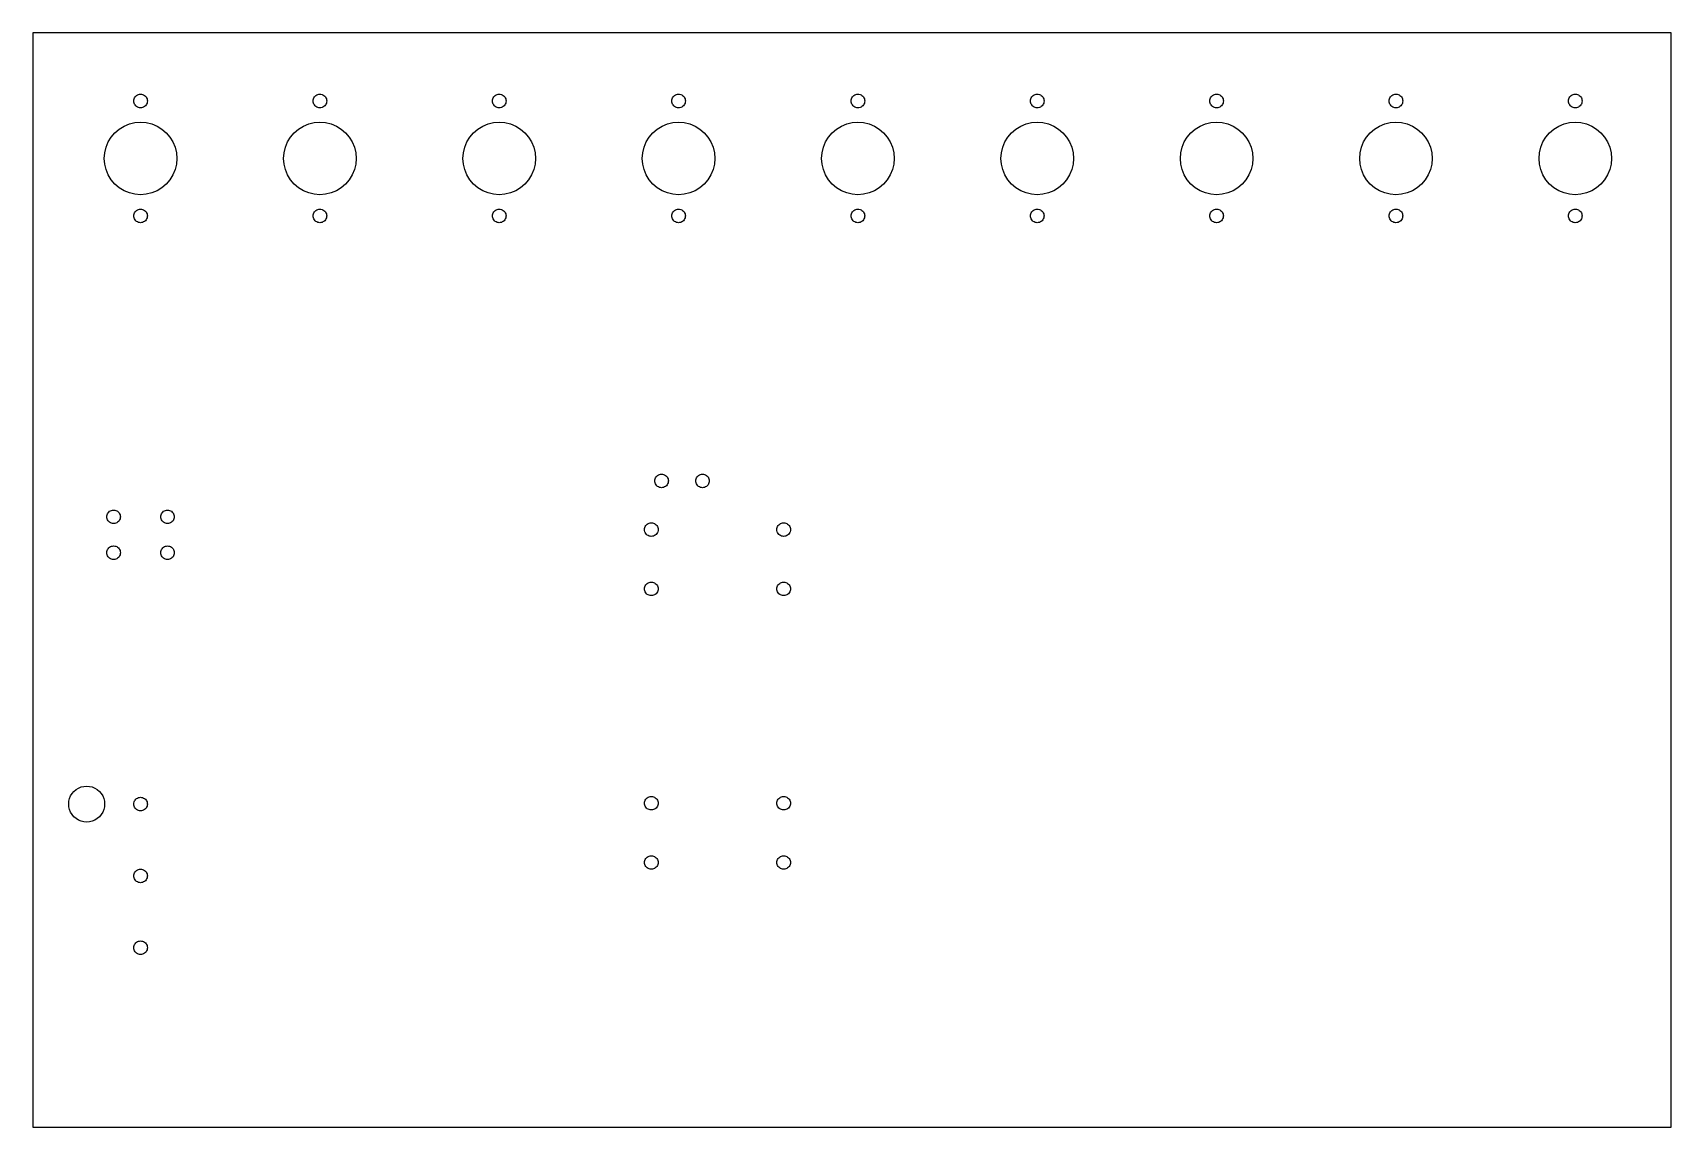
# Model space of a CAD drawing. Header units: metres. Extents: x 0 to 456, y 0 to 305.
import ezdxf

# ---------------------------------------------------------------- set-up
doc = ezdxf.new("R2010")
doc.units = ezdxf.units.M

msp = doc.modelspace()

# ---------------------------------------------------------------- linework, layer by layer
for p, q in [((456, 304.8), (0, 304.8)), ((0, 304.8), (0, 0)), ((456, 0), (456, 304.8)), ((28.6639, 287.136), (28.8893, 287.329)), ((28.8893, 287.329), (29.1422, 287.484)), ((29.1422, 287.484), (29.4161, 287.597)), ((29.4161, 287.597), (29.7044, 287.666)), ((29.7044, 287.666), (30, 287.69)), ((30, 287.69), (30.2956, 287.666)), ((30.2956, 287.666), (30.5839, 287.597)), ((30.5839, 287.597), (30.8578, 287.484)), ((30.8578, 287.484), (31.1107, 287.329)), ((31.1107, 287.329), (31.3361, 287.136)), ((78.5764, 287.136), (78.8018, 287.329)), ((78.8018, 287.329), (79.0546, 287.484)), ((79.0546, 287.484), (79.3286, 287.597)), ((79.3286, 287.597), (79.6169, 287.666)), ((79.6169, 287.666), (79.9125, 287.69)), ((79.9125, 287.69), (80.2081, 287.666)), ((80.2081, 287.666), (80.4964, 287.597)), ((80.4964, 287.597), (80.7703, 287.484)), ((80.7703, 287.484), (81.0232, 287.329)), ((81.0232, 287.329), (81.2486, 287.136)), ((128.489, 287.136), (128.714, 287.329)), ((128.714, 287.329), (128.967, 287.484)), ((128.967, 287.484), (129.241, 287.597)), ((129.241, 287.597), (129.529, 287.666)), ((129.529, 287.666), (129.825, 287.69)), ((129.825, 287.69), (130.121, 287.666)), ((130.121, 287.666), (130.409, 287.597)), ((130.409, 287.597), (130.683, 287.484)), ((130.683, 287.484), (130.936, 287.329)), ((130.936, 287.329), (131.161, 287.136)), ((178.401, 287.136), (178.627, 287.329)), ((178.627, 287.329), (178.88, 287.484)), ((178.88, 287.484), (179.154, 287.597)), ((179.154, 287.597), (179.442, 287.666)), ((179.442, 287.666), (179.737, 287.69)), ((179.737, 287.69), (180.033, 287.666)), ((180.033, 287.666), (180.321, 287.597)), ((180.321, 287.597), (180.595, 287.484)), ((180.595, 287.484), (180.848, 287.329)), ((180.848, 287.329), (181.074, 287.136)), ((228.314, 287.136), (228.539, 287.329)), ((228.539, 287.329), (228.792, 287.484)), ((228.792, 287.484), (229.066, 287.597)), ((229.066, 287.597), (229.354, 287.666)), ((229.354, 287.666), (229.65, 287.69)), ((229.65, 287.69), (229.946, 287.666)), ((229.946, 287.666), (230.234, 287.597)), ((230.234, 287.597), (230.508, 287.484)), ((230.508, 287.484), (230.761, 287.329)), ((230.761, 287.329), (230.986, 287.136)), ((278.226, 287.136), (278.452, 287.329)), ((278.452, 287.329), (278.705, 287.484)), ((278.705, 287.484), (278.979, 287.597)), ((278.979, 287.597), (279.267, 287.666)), ((279.267, 287.666), (279.562, 287.69)), ((279.562, 287.69), (279.858, 287.666)), ((279.858, 287.666), (280.146, 287.597)), ((280.146, 287.597), (280.42, 287.484)), ((280.42, 287.484), (280.673, 287.329)), ((280.673, 287.329), (280.899, 287.136)), ((328.139, 287.136), (328.364, 287.329)), ((328.364, 287.329), (328.617, 287.484)), ((328.617, 287.484), (328.891, 287.597)), ((328.891, 287.597), (329.179, 287.666)), ((329.179, 287.666), (329.475, 287.69)), ((329.475, 287.69), (329.771, 287.666)), ((329.771, 287.666), (330.059, 287.597)), ((330.059, 287.597), (330.333, 287.484)), ((330.333, 287.484), (330.586, 287.329)), ((330.586, 287.329), (330.811, 287.136)), ((378.051, 287.136), (378.277, 287.329)), ((378.277, 287.329), (378.53, 287.484)), ((378.53, 287.484), (378.804, 287.597)), ((378.804, 287.597), (379.092, 287.666)), ((379.092, 287.666), (379.387, 287.69)), ((379.387, 287.69), (379.683, 287.666)), ((379.683, 287.666), (379.971, 287.597)), ((379.971, 287.597), (380.245, 287.484)), ((380.245, 287.484), (380.498, 287.329)), ((380.498, 287.329), (380.724, 287.136)), ((427.964, 287.136), (428.189, 287.329)), ((428.189, 287.329), (428.442, 287.484)), ((428.442, 287.484), (428.716, 287.597)), ((428.716, 287.597), (429.004, 287.666)), ((429.004, 287.666), (429.3, 287.69)), ((429.3, 287.69), (429.596, 287.666)), ((429.596, 287.666), (429.884, 287.597)), ((429.884, 287.597), (430.158, 287.484)), ((430.158, 287.484), (430.411, 287.329)), ((430.411, 287.329), (430.636, 287.136)), ((28.1104, 285.8), (28.1337, 286.096)), ((28.1337, 285.504), (28.1104, 285.8)), ((28.1337, 286.096), (28.2029, 286.384)), ((28.2029, 285.216), (28.1337, 285.504)), ((28.2029, 286.384), (28.3164, 286.658)), ((28.3164, 284.942), (28.2029, 285.216)), ((28.3164, 286.658), (28.4713, 286.911)), ((28.4713, 284.689), (28.3164, 284.942)), ((28.4713, 286.911), (28.6639, 287.136)), ((28.6639, 284.464), (28.4713, 284.689)), ((28.8893, 284.271), (28.6639, 284.464)), ((29.1422, 284.116), (28.8893, 284.271)), ((29.4161, 284.003), (29.1422, 284.116)), ((29.7044, 283.934), (29.4161, 284.003)), ((30, 283.91), (29.7044, 283.934)), ((30.2956, 283.934), (30, 283.91)), ((30.5839, 284.003), (30.2956, 283.934)), ((30.8578, 284.116), (30.5839, 284.003)), ((31.1107, 284.271), (30.8578, 284.116)), ((31.3361, 284.464), (31.1107, 284.271)), ((31.3361, 287.136), (31.5287, 286.911)), ((31.5287, 284.689), (31.3361, 284.464)), ((31.5287, 286.911), (31.6836, 286.658)), ((31.6836, 284.942), (31.5287, 284.689)), ((31.6836, 286.658), (31.7971, 286.384)), ((31.7971, 285.216), (31.6836, 284.942)), ((31.7971, 286.384), (31.8663, 286.096)), ((31.8663, 285.504), (31.7971, 285.216)), ((31.8663, 286.096), (31.8896, 285.8)), ((31.8896, 285.8), (31.8663, 285.504)), ((78.0229, 285.8), (78.0462, 286.096)), ((78.0462, 285.504), (78.0229, 285.8)), ((78.0462, 286.096), (78.1154, 286.384)), ((78.1154, 285.216), (78.0462, 285.504)), ((78.1154, 286.384), (78.2289, 286.658)), ((78.2289, 284.942), (78.1154, 285.216)), ((78.2289, 286.658), (78.3838, 286.911)), ((78.3838, 284.689), (78.2289, 284.942)), ((78.3838, 286.911), (78.5764, 287.136)), ((78.5764, 284.464), (78.3838, 284.689)), ((78.8018, 284.271), (78.5764, 284.464)), ((79.0546, 284.116), (78.8018, 284.271)), ((79.3286, 284.003), (79.0546, 284.116)), ((79.6169, 283.934), (79.3286, 284.003)), ((79.9125, 283.91), (79.6169, 283.934)), ((80.2081, 283.934), (79.9125, 283.91)), ((80.4964, 284.003), (80.2081, 283.934)), ((80.7703, 284.116), (80.4964, 284.003)), ((81.0232, 284.271), (80.7703, 284.116)), ((81.2486, 284.464), (81.0232, 284.271)), ((81.2486, 287.136), (81.4412, 286.911)), ((81.4412, 284.689), (81.2486, 284.464)), ((81.4412, 286.911), (81.5961, 286.658)), ((81.5961, 284.942), (81.4412, 284.689)), ((81.5961, 286.658), (81.7096, 286.384)), ((81.7096, 285.216), (81.5961, 284.942)), ((81.7096, 286.384), (81.7788, 286.096)), ((81.7788, 285.504), (81.7096, 285.216)), ((81.7788, 286.096), (81.8021, 285.8)), ((81.8021, 285.8), (81.7788, 285.504)), ((127.935, 285.8), (127.959, 286.096)), ((127.959, 285.504), (127.935, 285.8)), ((127.959, 286.096), (128.028, 286.384)), ((128.028, 285.216), (127.959, 285.504)), ((128.028, 286.384), (128.141, 286.658)), ((128.141, 284.942), (128.028, 285.216)), ((128.141, 286.658), (128.296, 286.911)), ((128.296, 284.689), (128.141, 284.942)), ((128.296, 286.911), (128.489, 287.136)), ((128.489, 284.464), (128.296, 284.689)), ((128.714, 284.271), (128.489, 284.464)), ((128.967, 284.116), (128.714, 284.271)), ((129.241, 284.003), (128.967, 284.116)), ((129.529, 283.934), (129.241, 284.003)), ((129.825, 283.91), (129.529, 283.934)), ((130.121, 283.934), (129.825, 283.91)), ((130.409, 284.003), (130.121, 283.934)), ((130.683, 284.116), (130.409, 284.003)), ((130.936, 284.271), (130.683, 284.116)), ((131.161, 284.464), (130.936, 284.271)), ((131.161, 287.136), (131.354, 286.911)), ((131.354, 284.689), (131.161, 284.464)), ((131.354, 286.911), (131.509, 286.658)), ((131.509, 284.942), (131.354, 284.689)), ((131.509, 286.658), (131.622, 286.384)), ((131.622, 285.216), (131.509, 284.942)), ((131.622, 286.384), (131.691, 286.096)), ((131.691, 285.504), (131.622, 285.216)), ((131.691, 286.096), (131.715, 285.8)), ((131.715, 285.8), (131.691, 285.504)), ((177.848, 285.8), (177.871, 286.096)), ((177.871, 285.504), (177.848, 285.8)), ((177.871, 286.096), (177.94, 286.384)), ((177.94, 285.216), (177.871, 285.504)), ((177.94, 286.384), (178.054, 286.658)), ((178.054, 284.942), (177.94, 285.216)), ((178.054, 286.658), (178.209, 286.911)), ((178.209, 284.689), (178.054, 284.942)), ((178.209, 286.911), (178.401, 287.136)), ((178.401, 284.464), (178.209, 284.689)), ((178.627, 284.271), (178.401, 284.464)), ((178.88, 284.116), (178.627, 284.271)), ((179.154, 284.003), (178.88, 284.116)), ((179.442, 283.934), (179.154, 284.003)), ((179.737, 283.91), (179.442, 283.934)), ((180.033, 283.934), (179.737, 283.91)), ((180.321, 284.003), (180.033, 283.934)), ((180.595, 284.116), (180.321, 284.003)), ((180.848, 284.271), (180.595, 284.116)), ((181.074, 284.464), (180.848, 284.271)), ((181.074, 287.136), (181.266, 286.911)), ((181.266, 284.689), (181.074, 284.464)), ((181.266, 286.911), (181.421, 286.658)), ((181.421, 284.942), (181.266, 284.689)), ((181.421, 286.658), (181.535, 286.384)), ((181.535, 285.216), (181.421, 284.942)), ((181.535, 286.384), (181.604, 286.096)), ((181.604, 285.504), (181.535, 285.216)), ((181.604, 286.096), (181.627, 285.8)), ((181.627, 285.8), (181.604, 285.504)), ((227.76, 285.8), (227.784, 286.096)), ((227.784, 285.504), (227.76, 285.8)), ((227.784, 286.096), (227.853, 286.384)), ((227.853, 285.216), (227.784, 285.504)), ((227.853, 286.384), (227.966, 286.658)), ((227.966, 284.942), (227.853, 285.216)), ((227.966, 286.658), (228.121, 286.911)), ((228.121, 284.689), (227.966, 284.942)), ((228.121, 286.911), (228.314, 287.136)), ((228.314, 284.464), (228.121, 284.689)), ((228.539, 284.271), (228.314, 284.464)), ((228.792, 284.116), (228.539, 284.271)), ((229.066, 284.003), (228.792, 284.116)), ((229.354, 283.934), (229.066, 284.003)), ((229.65, 283.91), (229.354, 283.934)), ((229.946, 283.934), (229.65, 283.91)), ((230.234, 284.003), (229.946, 283.934)), ((230.508, 284.116), (230.234, 284.003)), ((230.761, 284.271), (230.508, 284.116)), ((230.986, 284.464), (230.761, 284.271)), ((230.986, 287.136), (231.179, 286.911)), ((231.179, 284.689), (230.986, 284.464)), ((231.179, 286.911), (231.334, 286.658)), ((231.334, 284.942), (231.179, 284.689)), ((231.334, 286.658), (231.447, 286.384)), ((231.447, 285.216), (231.334, 284.942)), ((231.447, 286.384), (231.516, 286.096)), ((231.516, 285.504), (231.447, 285.216)), ((231.516, 286.096), (231.54, 285.8)), ((231.54, 285.8), (231.516, 285.504)), ((277.673, 285.8), (277.696, 286.096)), ((277.696, 285.504), (277.673, 285.8)), ((277.696, 286.096), (277.765, 286.384)), ((277.765, 285.216), (277.696, 285.504)), ((277.765, 286.384), (277.879, 286.658)), ((277.879, 284.942), (277.765, 285.216)), ((277.879, 286.658), (278.034, 286.911)), ((278.034, 284.689), (277.879, 284.942)), ((278.034, 286.911), (278.226, 287.136)), ((278.226, 284.464), (278.034, 284.689)), ((278.452, 284.271), (278.226, 284.464)), ((278.705, 284.116), (278.452, 284.271)), ((278.979, 284.003), (278.705, 284.116)), ((279.267, 283.934), (278.979, 284.003)), ((279.562, 283.91), (279.267, 283.934)), ((279.858, 283.934), (279.562, 283.91)), ((280.146, 284.003), (279.858, 283.934)), ((280.42, 284.116), (280.146, 284.003)), ((280.673, 284.271), (280.42, 284.116)), ((280.899, 284.464), (280.673, 284.271)), ((280.899, 287.136), (281.091, 286.911)), ((281.091, 284.689), (280.899, 284.464)), ((281.091, 286.911), (281.246, 286.658)), ((281.246, 284.942), (281.091, 284.689)), ((281.246, 286.658), (281.36, 286.384)), ((281.36, 285.216), (281.246, 284.942)), ((281.36, 286.384), (281.429, 286.096)), ((281.429, 285.504), (281.36, 285.216)), ((281.429, 286.096), (281.452, 285.8)), ((281.452, 285.8), (281.429, 285.504)), ((327.585, 285.8), (327.609, 286.096)), ((327.609, 285.504), (327.585, 285.8)), ((327.609, 286.096), (327.678, 286.384)), ((327.678, 285.216), (327.609, 285.504)), ((327.678, 286.384), (327.791, 286.658)), ((327.791, 284.942), (327.678, 285.216)), ((327.791, 286.658), (327.946, 286.911)), ((327.946, 284.689), (327.791, 284.942)), ((327.946, 286.911), (328.139, 287.136)), ((328.139, 284.464), (327.946, 284.689)), ((328.364, 284.271), (328.139, 284.464)), ((328.617, 284.116), (328.364, 284.271)), ((328.891, 284.003), (328.617, 284.116)), ((329.179, 283.934), (328.891, 284.003)), ((329.475, 283.91), (329.179, 283.934)), ((329.771, 283.934), (329.475, 283.91)), ((330.059, 284.003), (329.771, 283.934)), ((330.333, 284.116), (330.059, 284.003)), ((330.586, 284.271), (330.333, 284.116)), ((330.811, 284.464), (330.586, 284.271)), ((330.811, 287.136), (331.004, 286.911)), ((331.004, 284.689), (330.811, 284.464)), ((331.004, 286.911), (331.159, 286.658)), ((331.159, 284.942), (331.004, 284.689)), ((331.159, 286.658), (331.272, 286.384)), ((331.272, 285.216), (331.159, 284.942)), ((331.272, 286.384), (331.341, 286.096)), ((331.341, 285.504), (331.272, 285.216)), ((331.341, 286.096), (331.365, 285.8)), ((331.365, 285.8), (331.341, 285.504)), ((377.498, 285.8), (377.521, 286.096)), ((377.521, 285.504), (377.498, 285.8)), ((377.521, 286.096), (377.59, 286.384)), ((377.59, 285.216), (377.521, 285.504)), ((377.59, 286.384), (377.704, 286.658)), ((377.704, 284.942), (377.59, 285.216)), ((377.704, 286.658), (377.859, 286.911)), ((377.859, 284.689), (377.704, 284.942)), ((377.859, 286.911), (378.051, 287.136)), ((378.051, 284.464), (377.859, 284.689)), ((378.277, 284.271), (378.051, 284.464)), ((378.53, 284.116), (378.277, 284.271)), ((378.804, 284.003), (378.53, 284.116)), ((379.092, 283.934), (378.804, 284.003)), ((379.387, 283.91), (379.092, 283.934)), ((379.683, 283.934), (379.387, 283.91)), ((379.971, 284.003), (379.683, 283.934)), ((380.245, 284.116), (379.971, 284.003)), ((380.498, 284.271), (380.245, 284.116)), ((380.724, 284.464), (380.498, 284.271)), ((380.724, 287.136), (380.916, 286.911)), ((380.916, 284.689), (380.724, 284.464)), ((380.916, 286.911), (381.071, 286.658)), ((381.071, 284.942), (380.916, 284.689)), ((381.071, 286.658), (381.185, 286.384)), ((381.185, 285.216), (381.071, 284.942)), ((381.185, 286.384), (381.254, 286.096)), ((381.254, 285.504), (381.185, 285.216)), ((381.254, 286.096), (381.277, 285.8)), ((381.277, 285.8), (381.254, 285.504)), ((427.41, 285.8), (427.434, 286.096)), ((427.434, 285.504), (427.41, 285.8)), ((427.434, 286.096), (427.503, 286.384)), ((427.503, 285.216), (427.434, 285.504)), ((427.503, 286.384), (427.616, 286.658)), ((427.616, 284.942), (427.503, 285.216)), ((427.616, 286.658), (427.771, 286.911)), ((427.771, 284.689), (427.616, 284.942)), ((427.771, 286.911), (427.964, 287.136)), ((427.964, 284.464), (427.771, 284.689)), ((428.189, 284.271), (427.964, 284.464)), ((428.442, 284.116), (428.189, 284.271)), ((428.716, 284.003), (428.442, 284.116)), ((429.004, 283.934), (428.716, 284.003)), ((429.3, 283.91), (429.004, 283.934)), ((429.596, 283.934), (429.3, 283.91)), ((429.884, 284.003), (429.596, 283.934)), ((430.158, 284.116), (429.884, 284.003)), ((430.411, 284.271), (430.158, 284.116)), ((430.636, 284.464), (430.411, 284.271)), ((430.636, 287.136), (430.829, 286.911)), ((430.829, 284.689), (430.636, 284.464)), ((430.829, 286.911), (430.984, 286.658)), ((430.984, 284.942), (430.829, 284.689)), ((430.984, 286.658), (431.097, 286.384)), ((431.097, 285.216), (430.984, 284.942)), ((431.097, 286.384), (431.166, 286.096)), ((431.166, 285.504), (431.097, 285.216)), ((431.166, 286.096), (431.19, 285.8)), ((431.19, 285.8), (431.166, 285.504)), ((24.0667, 277.967), (25.4173, 278.794)), ((25.4173, 278.794), (26.8807, 279.4)), ((26.8807, 279.4), (28.4209, 279.77)), ((28.4209, 279.77), (30, 279.894)), ((30, 279.894), (31.5791, 279.77)), ((31.5791, 279.77), (33.1193, 279.4)), ((33.1193, 279.4), (34.5827, 278.794)), ((34.5827, 278.794), (35.9333, 277.967)), ((73.9792, 277.967), (75.3297, 278.794)), ((75.3297, 278.794), (76.7932, 279.4)), ((76.7932, 279.4), (78.3334, 279.77)), ((78.3334, 279.77), (79.9125, 279.894)), ((79.9125, 279.894), (81.4916, 279.77)), ((81.4916, 279.77), (83.0318, 279.4)), ((83.0318, 279.4), (84.4952, 278.794)), ((84.4952, 278.794), (85.8458, 277.967)), ((123.892, 277.967), (125.242, 278.794)), ((125.242, 278.794), (126.706, 279.4)), ((126.706, 279.4), (128.246, 279.77)), ((128.246, 279.77), (129.825, 279.894)), ((129.825, 279.894), (131.404, 279.77)), ((131.404, 279.77), (132.944, 279.4)), ((132.944, 279.4), (134.408, 278.794)), ((134.408, 278.794), (135.758, 277.967)), ((173.804, 277.967), (175.155, 278.794)), ((175.155, 278.794), (176.618, 279.4)), ((176.618, 279.4), (178.158, 279.77)), ((178.158, 279.77), (179.737, 279.894)), ((179.737, 279.894), (181.317, 279.77)), ((181.317, 279.77), (182.857, 279.4)), ((182.857, 279.4), (184.32, 278.794)), ((184.32, 278.794), (185.671, 277.967)), ((223.717, 277.967), (225.067, 278.794)), ((225.067, 278.794), (226.531, 279.4)), ((226.531, 279.4), (228.071, 279.77)), ((228.071, 279.77), (229.65, 279.894)), ((229.65, 279.894), (231.229, 279.77)), ((231.229, 279.77), (232.769, 279.4)), ((232.769, 279.4), (234.233, 278.794)), ((234.233, 278.794), (235.583, 277.967)), ((273.629, 277.967), (274.98, 278.794)), ((274.98, 278.794), (276.443, 279.4)), ((276.443, 279.4), (277.983, 279.77)), ((277.983, 279.77), (279.562, 279.894)), ((279.562, 279.894), (281.142, 279.77)), ((281.142, 279.77), (282.682, 279.4)), ((282.682, 279.4), (284.145, 278.794)), ((284.145, 278.794), (285.496, 277.967)), ((323.542, 277.967), (324.892, 278.794)), ((324.892, 278.794), (326.356, 279.4)), ((326.356, 279.4), (327.896, 279.77)), ((327.896, 279.77), (329.475, 279.894)), ((329.475, 279.894), (331.054, 279.77)), ((331.054, 279.77), (332.594, 279.4)), ((332.594, 279.4), (334.058, 278.794)), ((334.058, 278.794), (335.408, 277.967)), ((373.454, 277.967), (374.805, 278.794)), ((374.805, 278.794), (376.268, 279.4)), ((376.268, 279.4), (377.808, 279.77)), ((377.808, 279.77), (379.387, 279.894)), ((379.387, 279.894), (380.967, 279.77)), ((380.967, 279.77), (382.507, 279.4)), ((382.507, 279.4), (383.97, 278.794)), ((383.97, 278.794), (385.321, 277.967)), ((423.367, 277.967), (424.717, 278.794)), ((424.717, 278.794), (426.181, 279.4)), ((426.181, 279.4), (427.721, 279.77)), ((427.721, 279.77), (429.3, 279.894)), ((429.3, 279.894), (430.879, 279.77)), ((430.879, 279.77), (432.419, 279.4)), ((432.419, 279.4), (433.883, 278.794)), ((433.883, 278.794), (435.233, 277.967)), ((20.3997, 272.919), (21.0058, 274.383)), ((21.0058, 274.383), (21.8335, 275.733)), ((21.8335, 275.733), (22.8622, 276.938)), ((22.8622, 276.938), (24.0667, 277.967)), ((35.9333, 277.967), (37.1378, 276.938)), ((37.1378, 276.938), (38.1665, 275.733)), ((38.1665, 275.733), (38.9942, 274.383)), ((38.9942, 274.383), (39.6003, 272.919)), ((70.3121, 272.919), (70.9183, 274.383)), ((70.9183, 274.383), (71.746, 275.733)), ((71.746, 275.733), (72.7747, 276.938)), ((72.7747, 276.938), (73.9792, 277.967)), ((85.8458, 277.967), (87.0503, 276.938)), ((87.0503, 276.938), (88.079, 275.733)), ((88.079, 275.733), (88.9067, 274.383)), ((88.9067, 274.383), (89.5128, 272.919)), ((120.225, 272.919), (120.831, 274.383)), ((120.831, 274.383), (121.658, 275.733)), ((121.658, 275.733), (122.687, 276.938)), ((122.687, 276.938), (123.892, 277.967)), ((135.758, 277.967), (136.963, 276.938)), ((136.963, 276.938), (137.992, 275.733)), ((137.992, 275.733), (138.819, 274.383)), ((138.819, 274.383), (139.425, 272.919)), ((170.137, 272.919), (170.743, 274.383)), ((170.743, 274.383), (171.571, 275.733)), ((171.571, 275.733), (172.6, 276.938)), ((172.6, 276.938), (173.804, 277.967)), ((185.671, 277.967), (186.875, 276.938)), ((186.875, 276.938), (187.904, 275.733)), ((187.904, 275.733), (188.732, 274.383)), ((188.732, 274.383), (189.338, 272.919)), ((220.05, 272.919), (220.656, 274.383)), ((220.656, 274.383), (221.483, 275.733)), ((221.483, 275.733), (222.512, 276.938)), ((222.512, 276.938), (223.717, 277.967)), ((235.583, 277.967), (236.788, 276.938)), ((236.788, 276.938), (237.817, 275.733)), ((237.817, 275.733), (238.644, 274.383)), ((238.644, 274.383), (239.25, 272.919)), ((269.962, 272.919), (270.568, 274.383)), ((270.568, 274.383), (271.396, 275.733)), ((271.396, 275.733), (272.425, 276.938)), ((272.425, 276.938), (273.629, 277.967)), ((285.496, 277.967), (286.7, 276.938)), ((286.7, 276.938), (287.729, 275.733)), ((287.729, 275.733), (288.557, 274.383)), ((288.557, 274.383), (289.163, 272.919)), ((319.875, 272.919), (320.481, 274.383)), ((320.481, 274.383), (321.308, 275.733)), ((321.308, 275.733), (322.337, 276.938)), ((322.337, 276.938), (323.542, 277.967)), ((335.408, 277.967), (336.613, 276.938)), ((336.613, 276.938), (337.642, 275.733)), ((337.642, 275.733), (338.469, 274.383)), ((338.469, 274.383), (339.075, 272.919)), ((369.787, 272.919), (370.393, 274.383)), ((370.393, 274.383), (371.221, 275.733)), ((371.221, 275.733), (372.25, 276.938)), ((372.25, 276.938), (373.454, 277.967)), ((385.321, 277.967), (386.525, 276.938)), ((386.525, 276.938), (387.554, 275.733)), ((387.554, 275.733), (388.382, 274.383)), ((388.382, 274.383), (388.988, 272.919)), ((419.7, 272.919), (420.306, 274.383)), ((420.306, 274.383), (421.133, 275.733)), ((421.133, 275.733), (422.162, 276.938)), ((422.162, 276.938), (423.367, 277.967)), ((435.233, 277.967), (436.438, 276.938)), ((436.438, 276.938), (437.467, 275.733)), ((437.467, 275.733), (438.294, 274.383)), ((438.294, 274.383), (438.9, 272.919)), ((19.9056, 269.8), (20.0299, 271.379)), ((20.0299, 268.221), (19.9056, 269.8)), ((20.0299, 271.379), (20.3997, 272.919)), ((39.6003, 272.919), (39.9701, 271.379)), ((39.9701, 271.379), (40.0944, 269.8)), ((40.0944, 269.8), (39.9701, 268.221)), ((69.8181, 269.8), (69.9424, 271.379)), ((69.9424, 268.221), (69.8181, 269.8)), ((69.9424, 271.379), (70.3121, 272.919)), ((89.5128, 272.919), (89.8826, 271.379)), ((89.8826, 271.379), (90.0069, 269.8)), ((90.0069, 269.8), (89.8826, 268.221)), ((119.731, 269.8), (119.855, 271.379)), ((119.855, 268.221), (119.731, 269.8)), ((119.855, 271.379), (120.225, 272.919)), ((139.425, 272.919), (139.795, 271.379)), ((139.795, 271.379), (139.919, 269.8)), ((139.919, 269.8), (139.795, 268.221)), ((169.643, 269.8), (169.767, 271.379)), ((169.767, 268.221), (169.643, 269.8)), ((169.767, 271.379), (170.137, 272.919)), ((189.338, 272.919), (189.708, 271.379)), ((189.708, 271.379), (189.832, 269.8)), ((189.832, 269.8), (189.708, 268.221)), ((219.556, 269.8), (219.68, 271.379)), ((219.68, 268.221), (219.556, 269.8)), ((219.68, 271.379), (220.05, 272.919)), ((239.25, 272.919), (239.62, 271.379)), ((239.62, 271.379), (239.744, 269.8)), ((239.744, 269.8), (239.62, 268.221)), ((269.468, 269.8), (269.592, 271.379)), ((269.592, 268.221), (269.468, 269.8)), ((269.592, 271.379), (269.962, 272.919)), ((289.163, 272.919), (289.533, 271.379)), ((289.533, 271.379), (289.657, 269.8)), ((289.657, 269.8), (289.533, 268.221)), ((319.381, 269.8), (319.505, 271.379)), ((319.505, 268.221), (319.381, 269.8)), ((319.505, 271.379), (319.875, 272.919)), ((339.075, 272.919), (339.445, 271.379)), ((339.445, 271.379), (339.569, 269.8)), ((339.569, 269.8), (339.445, 268.221)), ((369.293, 269.8), (369.417, 271.379)), ((369.417, 268.221), (369.293, 269.8)), ((369.417, 271.379), (369.787, 272.919)), ((388.988, 272.919), (389.358, 271.379)), ((389.358, 271.379), (389.482, 269.8)), ((389.482, 269.8), (389.358, 268.221)), ((419.206, 269.8), (419.33, 271.379)), ((419.33, 268.221), (419.206, 269.8)), ((419.33, 271.379), (419.7, 272.919)), ((438.9, 272.919), (439.27, 271.379)), ((439.27, 271.379), (439.394, 269.8)), ((439.394, 269.8), (439.27, 268.221)), ((20.3997, 266.681), (20.0299, 268.221)), ((21.0058, 265.217), (20.3997, 266.681)), ((21.8335, 263.867), (21.0058, 265.217)), ((38.9942, 265.217), (38.1665, 263.867)), ((39.6003, 266.681), (38.9942, 265.217)), ((39.9701, 268.221), (39.6003, 266.681)), ((70.3121, 266.681), (69.9424, 268.221)), ((70.9183, 265.217), (70.3121, 266.681)), ((71.746, 263.867), (70.9183, 265.217)), ((88.9067, 265.217), (88.079, 263.867)), ((89.5128, 266.681), (88.9067, 265.217)), ((89.8826, 268.221), (89.5128, 266.681)), ((120.225, 266.681), (119.855, 268.221)), ((120.831, 265.217), (120.225, 266.681)), ((121.658, 263.867), (120.831, 265.217)), ((138.819, 265.217), (137.992, 263.867)), ((139.425, 266.681), (138.819, 265.217)), ((139.795, 268.221), (139.425, 266.681)), ((170.137, 266.681), (169.767, 268.221)), ((170.743, 265.217), (170.137, 266.681)), ((171.571, 263.867), (170.743, 265.217)), ((188.732, 265.217), (187.904, 263.867)), ((189.338, 266.681), (188.732, 265.217)), ((189.708, 268.221), (189.338, 266.681)), ((220.05, 266.681), (219.68, 268.221)), ((220.656, 265.217), (220.05, 266.681)), ((221.483, 263.867), (220.656, 265.217)), ((238.644, 265.217), (237.817, 263.867)), ((239.25, 266.681), (238.644, 265.217)), ((239.62, 268.221), (239.25, 266.681)), ((269.962, 266.681), (269.592, 268.221)), ((270.568, 265.217), (269.962, 266.681)), ((271.396, 263.867), (270.568, 265.217)), ((288.557, 265.217), (287.729, 263.867)), ((289.163, 266.681), (288.557, 265.217)), ((289.533, 268.221), (289.163, 266.681)), ((319.875, 266.681), (319.505, 268.221)), ((320.481, 265.217), (319.875, 266.681)), ((321.308, 263.867), (320.481, 265.217)), ((338.469, 265.217), (337.642, 263.867)), ((339.075, 266.681), (338.469, 265.217)), ((339.445, 268.221), (339.075, 266.681)), ((369.787, 266.681), (369.417, 268.221)), ((370.393, 265.217), (369.787, 266.681)), ((371.221, 263.867), (370.393, 265.217)), ((388.382, 265.217), (387.554, 263.867)), ((388.988, 266.681), (388.382, 265.217)), ((389.358, 268.221), (388.988, 266.681)), ((419.7, 266.681), (419.33, 268.221)), ((420.306, 265.217), (419.7, 266.681)), ((421.133, 263.867), (420.306, 265.217)), ((438.294, 265.217), (437.467, 263.867)), ((438.9, 266.681), (438.294, 265.217)), ((439.27, 268.221), (438.9, 266.681)), ((22.8622, 262.662), (21.8335, 263.867)), ((24.0667, 261.633), (22.8622, 262.662)), ((25.4173, 260.806), (24.0667, 261.633)), ((26.8807, 260.2), (25.4173, 260.806)), ((28.4209, 259.83), (26.8807, 260.2)), ((33.1193, 260.2), (31.5791, 259.83)), ((34.5827, 260.806), (33.1193, 260.2)), ((35.9333, 261.633), (34.5827, 260.806)), ((37.1378, 262.662), (35.9333, 261.633)), ((38.1665, 263.867), (37.1378, 262.662)), ((72.7747, 262.662), (71.746, 263.867)), ((73.9792, 261.633), (72.7747, 262.662)), ((75.3297, 260.806), (73.9792, 261.633)), ((76.7932, 260.2), (75.3297, 260.806)), ((78.3334, 259.83), (76.7932, 260.2)), ((83.0318, 260.2), (81.4916, 259.83)), ((84.4952, 260.806), (83.0318, 260.2)), ((85.8458, 261.633), (84.4952, 260.806)), ((87.0503, 262.662), (85.8458, 261.633)), ((88.079, 263.867), (87.0503, 262.662)), ((122.687, 262.662), (121.658, 263.867)), ((123.892, 261.633), (122.687, 262.662)), ((125.242, 260.806), (123.892, 261.633)), ((126.706, 260.2), (125.242, 260.806)), ((128.246, 259.83), (126.706, 260.2)), ((132.944, 260.2), (131.404, 259.83)), ((134.408, 260.806), (132.944, 260.2)), ((135.758, 261.633), (134.408, 260.806)), ((136.963, 262.662), (135.758, 261.633)), ((137.992, 263.867), (136.963, 262.662)), ((172.6, 262.662), (171.571, 263.867)), ((173.804, 261.633), (172.6, 262.662)), ((175.155, 260.806), (173.804, 261.633)), ((176.618, 260.2), (175.155, 260.806)), ((178.158, 259.83), (176.618, 260.2)), ((182.857, 260.2), (181.317, 259.83)), ((184.32, 260.806), (182.857, 260.2)), ((185.671, 261.633), (184.32, 260.806)), ((186.875, 262.662), (185.671, 261.633)), ((187.904, 263.867), (186.875, 262.662)), ((222.512, 262.662), (221.483, 263.867)), ((223.717, 261.633), (222.512, 262.662)), ((225.067, 260.806), (223.717, 261.633)), ((226.531, 260.2), (225.067, 260.806)), ((228.071, 259.83), (226.531, 260.2)), ((232.769, 260.2), (231.229, 259.83)), ((234.233, 260.806), (232.769, 260.2)), ((235.583, 261.633), (234.233, 260.806)), ((236.788, 262.662), (235.583, 261.633)), ((237.817, 263.867), (236.788, 262.662)), ((272.425, 262.662), (271.396, 263.867)), ((273.629, 261.633), (272.425, 262.662)), ((274.98, 260.806), (273.629, 261.633)), ((276.443, 260.2), (274.98, 260.806)), ((277.983, 259.83), (276.443, 260.2)), ((282.682, 260.2), (281.142, 259.83)), ((284.145, 260.806), (282.682, 260.2)), ((285.496, 261.633), (284.145, 260.806)), ((286.7, 262.662), (285.496, 261.633)), ((287.729, 263.867), (286.7, 262.662)), ((322.337, 262.662), (321.308, 263.867)), ((323.542, 261.633), (322.337, 262.662)), ((324.892, 260.806), (323.542, 261.633)), ((326.356, 260.2), (324.892, 260.806)), ((327.896, 259.83), (326.356, 260.2)), ((332.594, 260.2), (331.054, 259.83)), ((334.058, 260.806), (332.594, 260.2)), ((335.408, 261.633), (334.058, 260.806)), ((336.613, 262.662), (335.408, 261.633)), ((337.642, 263.867), (336.613, 262.662)), ((372.25, 262.662), (371.221, 263.867)), ((373.454, 261.633), (372.25, 262.662)), ((374.805, 260.806), (373.454, 261.633)), ((376.268, 260.2), (374.805, 260.806)), ((377.808, 259.83), (376.268, 260.2)), ((382.507, 260.2), (380.967, 259.83)), ((383.97, 260.806), (382.507, 260.2)), ((385.321, 261.633), (383.97, 260.806)), ((386.525, 262.662), (385.321, 261.633)), ((387.554, 263.867), (386.525, 262.662)), ((422.162, 262.662), (421.133, 263.867)), ((423.367, 261.633), (422.162, 262.662)), ((424.717, 260.806), (423.367, 261.633)), ((426.181, 260.2), (424.717, 260.806)), ((427.721, 259.83), (426.181, 260.2)), ((432.419, 260.2), (430.879, 259.83)), ((433.883, 260.806), (432.419, 260.2)), ((435.233, 261.633), (433.883, 260.806)), ((436.438, 262.662), (435.233, 261.633)), ((437.467, 263.867), (436.438, 262.662)), ((30, 259.706), (28.4209, 259.83)), ((28.8893, 255.329), (29.1422, 255.484)), ((29.1422, 255.484), (29.4161, 255.597)), ((29.4161, 255.597), (29.7044, 255.666)), ((29.7044, 255.666), (30, 255.69)), ((31.5791, 259.83), (30, 259.706)), ((30, 255.69), (30.2956, 255.666)), ((30.2956, 255.666), (30.5839, 255.597)), ((30.5839, 255.597), (30.8578, 255.484)), ((30.8578, 255.484), (31.1107, 255.329)), ((79.9125, 259.706), (78.3334, 259.83)), ((78.8018, 255.329), (79.0546, 255.484)), ((79.0546, 255.484), (79.3286, 255.597)), ((79.3286, 255.597), (79.6169, 255.666)), ((79.6169, 255.666), (79.9125, 255.69)), ((81.4916, 259.83), (79.9125, 259.706)), ((79.9125, 255.69), (80.2081, 255.666)), ((80.2081, 255.666), (80.4964, 255.597)), ((80.4964, 255.597), (80.7703, 255.484)), ((80.7703, 255.484), (81.0232, 255.329)), ((129.825, 259.706), (128.246, 259.83)), ((128.714, 255.329), (128.967, 255.484)), ((128.967, 255.484), (129.241, 255.597)), ((129.241, 255.597), (129.529, 255.666)), ((129.529, 255.666), (129.825, 255.69)), ((131.404, 259.83), (129.825, 259.706)), ((129.825, 255.69), (130.121, 255.666)), ((130.121, 255.666), (130.409, 255.597)), ((130.409, 255.597), (130.683, 255.484)), ((130.683, 255.484), (130.936, 255.329)), ((179.737, 259.706), (178.158, 259.83)), ((178.627, 255.329), (178.88, 255.484)), ((178.88, 255.484), (179.154, 255.597)), ((179.154, 255.597), (179.442, 255.666)), ((179.442, 255.666), (179.737, 255.69)), ((181.317, 259.83), (179.737, 259.706)), ((179.737, 255.69), (180.033, 255.666)), ((180.033, 255.666), (180.321, 255.597)), ((180.321, 255.597), (180.595, 255.484)), ((180.595, 255.484), (180.848, 255.329)), ((229.65, 259.706), (228.071, 259.83)), ((228.539, 255.329), (228.792, 255.484)), ((228.792, 255.484), (229.066, 255.597)), ((229.066, 255.597), (229.354, 255.666)), ((229.354, 255.666), (229.65, 255.69)), ((231.229, 259.83), (229.65, 259.706)), ((229.65, 255.69), (229.946, 255.666)), ((229.946, 255.666), (230.234, 255.597)), ((230.234, 255.597), (230.508, 255.484)), ((230.508, 255.484), (230.761, 255.329)), ((279.562, 259.706), (277.983, 259.83)), ((278.452, 255.329), (278.705, 255.484)), ((278.705, 255.484), (278.979, 255.597)), ((278.979, 255.597), (279.267, 255.666)), ((279.267, 255.666), (279.562, 255.69)), ((281.142, 259.83), (279.562, 259.706)), ((279.562, 255.69), (279.858, 255.666)), ((279.858, 255.666), (280.146, 255.597)), ((280.146, 255.597), (280.42, 255.484)), ((280.42, 255.484), (280.673, 255.329)), ((329.475, 259.706), (327.896, 259.83)), ((328.364, 255.329), (328.617, 255.484)), ((328.617, 255.484), (328.891, 255.597)), ((328.891, 255.597), (329.179, 255.666)), ((329.179, 255.666), (329.475, 255.69)), ((331.054, 259.83), (329.475, 259.706)), ((329.475, 255.69), (329.771, 255.666)), ((329.771, 255.666), (330.059, 255.597)), ((330.059, 255.597), (330.333, 255.484)), ((330.333, 255.484), (330.586, 255.329)), ((379.387, 259.706), (377.808, 259.83)), ((378.277, 255.329), (378.53, 255.484)), ((378.53, 255.484), (378.804, 255.597)), ((378.804, 255.597), (379.092, 255.666)), ((379.092, 255.666), (379.387, 255.69)), ((380.967, 259.83), (379.387, 259.706)), ((379.387, 255.69), (379.683, 255.666)), ((379.683, 255.666), (379.971, 255.597)), ((379.971, 255.597), (380.245, 255.484)), ((380.245, 255.484), (380.498, 255.329)), ((429.3, 259.706), (427.721, 259.83)), ((428.189, 255.329), (428.442, 255.484)), ((428.442, 255.484), (428.716, 255.597)), ((428.716, 255.597), (429.004, 255.666)), ((429.004, 255.666), (429.3, 255.69)), ((430.879, 259.83), (429.3, 259.706)), ((429.3, 255.69), (429.596, 255.666)), ((429.596, 255.666), (429.884, 255.597)), ((429.884, 255.597), (430.158, 255.484)), ((430.158, 255.484), (430.411, 255.329)), ((28.1104, 253.8), (28.1337, 254.096)), ((28.1337, 253.504), (28.1104, 253.8)), ((28.1337, 254.096), (28.2029, 254.384)), ((28.2029, 253.216), (28.1337, 253.504)), ((28.2029, 254.384), (28.3164, 254.658)), ((28.3164, 252.942), (28.2029, 253.216)), ((28.3164, 254.658), (28.4713, 254.911)), ((28.4713, 252.689), (28.3164, 252.942)), ((28.4713, 254.911), (28.6639, 255.136)), ((28.6639, 252.464), (28.4713, 252.689)), ((28.6639, 255.136), (28.8893, 255.329)), ((28.8893, 252.271), (28.6639, 252.464)), ((29.1422, 252.116), (28.8893, 252.271)), ((29.4161, 252.003), (29.1422, 252.116)), ((29.7044, 251.934), (29.4161, 252.003)), ((30, 251.91), (29.7044, 251.934)), ((30.2956, 251.934), (30, 251.91)), ((30.5839, 252.003), (30.2956, 251.934)), ((30.8578, 252.116), (30.5839, 252.003)), ((31.1107, 252.271), (30.8578, 252.116)), ((31.1107, 255.329), (31.3361, 255.136)), ((31.3361, 252.464), (31.1107, 252.271)), ((31.3361, 255.136), (31.5287, 254.911)), ((31.5287, 252.689), (31.3361, 252.464)), ((31.5287, 254.911), (31.6836, 254.658)), ((31.6836, 252.942), (31.5287, 252.689)), ((31.6836, 254.658), (31.7971, 254.384)), ((31.7971, 253.216), (31.6836, 252.942)), ((31.7971, 254.384), (31.8663, 254.096)), ((31.8663, 253.504), (31.7971, 253.216)), ((31.8663, 254.096), (31.8896, 253.8)), ((31.8896, 253.8), (31.8663, 253.504)), ((78.0229, 253.8), (78.0462, 254.096)), ((78.0462, 253.504), (78.0229, 253.8)), ((78.0462, 254.096), (78.1154, 254.384)), ((78.1154, 253.216), (78.0462, 253.504)), ((78.1154, 254.384), (78.2289, 254.658)), ((78.2289, 252.942), (78.1154, 253.216)), ((78.2289, 254.658), (78.3838, 254.911)), ((78.3838, 252.689), (78.2289, 252.942)), ((78.3838, 254.911), (78.5764, 255.136)), ((78.5764, 252.464), (78.3838, 252.689)), ((78.5764, 255.136), (78.8018, 255.329)), ((78.8018, 252.271), (78.5764, 252.464)), ((79.0546, 252.116), (78.8018, 252.271)), ((79.3286, 252.003), (79.0546, 252.116)), ((79.6169, 251.934), (79.3286, 252.003)), ((79.9125, 251.91), (79.6169, 251.934)), ((80.2081, 251.934), (79.9125, 251.91)), ((80.4964, 252.003), (80.2081, 251.934)), ((80.7703, 252.116), (80.4964, 252.003)), ((81.0232, 252.271), (80.7703, 252.116)), ((81.0232, 255.329), (81.2486, 255.136)), ((81.2486, 252.464), (81.0232, 252.271)), ((81.2486, 255.136), (81.4412, 254.911)), ((81.4412, 252.689), (81.2486, 252.464)), ((81.4412, 254.911), (81.5961, 254.658)), ((81.5961, 252.942), (81.4412, 252.689)), ((81.5961, 254.658), (81.7096, 254.384)), ((81.7096, 253.216), (81.5961, 252.942)), ((81.7096, 254.384), (81.7788, 254.096)), ((81.7788, 253.504), (81.7096, 253.216)), ((81.7788, 254.096), (81.8021, 253.8)), ((81.8021, 253.8), (81.7788, 253.504)), ((127.935, 253.8), (127.959, 254.096)), ((127.959, 253.504), (127.935, 253.8)), ((127.959, 254.096), (128.028, 254.384)), ((128.028, 253.216), (127.959, 253.504)), ((128.028, 254.384), (128.141, 254.658)), ((128.141, 252.942), (128.028, 253.216)), ((128.141, 254.658), (128.296, 254.911)), ((128.296, 252.689), (128.141, 252.942)), ((128.296, 254.911), (128.489, 255.136)), ((128.489, 252.464), (128.296, 252.689)), ((128.489, 255.136), (128.714, 255.329)), ((128.714, 252.271), (128.489, 252.464)), ((128.967, 252.116), (128.714, 252.271)), ((129.241, 252.003), (128.967, 252.116)), ((129.529, 251.934), (129.241, 252.003)), ((129.825, 251.91), (129.529, 251.934)), ((130.121, 251.934), (129.825, 251.91)), ((130.409, 252.003), (130.121, 251.934)), ((130.683, 252.116), (130.409, 252.003)), ((130.936, 252.271), (130.683, 252.116)), ((130.936, 255.329), (131.161, 255.136)), ((131.161, 252.464), (130.936, 252.271)), ((131.161, 255.136), (131.354, 254.911)), ((131.354, 252.689), (131.161, 252.464)), ((131.354, 254.911), (131.509, 254.658)), ((131.509, 252.942), (131.354, 252.689)), ((131.509, 254.658), (131.622, 254.384)), ((131.622, 253.216), (131.509, 252.942)), ((131.622, 254.384), (131.691, 254.096)), ((131.691, 253.504), (131.622, 253.216)), ((131.691, 254.096), (131.715, 253.8)), ((131.715, 253.8), (131.691, 253.504)), ((177.848, 253.8), (177.871, 254.096)), ((177.871, 253.504), (177.848, 253.8)), ((177.871, 254.096), (177.94, 254.384)), ((177.94, 253.216), (177.871, 253.504)), ((177.94, 254.384), (178.054, 254.658)), ((178.054, 252.942), (177.94, 253.216)), ((178.054, 254.658), (178.209, 254.911)), ((178.209, 252.689), (178.054, 252.942)), ((178.209, 254.911), (178.401, 255.136)), ((178.401, 252.464), (178.209, 252.689)), ((178.401, 255.136), (178.627, 255.329)), ((178.627, 252.271), (178.401, 252.464)), ((178.88, 252.116), (178.627, 252.271)), ((179.154, 252.003), (178.88, 252.116)), ((179.442, 251.934), (179.154, 252.003)), ((179.737, 251.91), (179.442, 251.934)), ((180.033, 251.934), (179.737, 251.91)), ((180.321, 252.003), (180.033, 251.934)), ((180.595, 252.116), (180.321, 252.003)), ((180.848, 252.271), (180.595, 252.116)), ((180.848, 255.329), (181.074, 255.136)), ((181.074, 252.464), (180.848, 252.271)), ((181.074, 255.136), (181.266, 254.911)), ((181.266, 252.689), (181.074, 252.464)), ((181.266, 254.911), (181.421, 254.658)), ((181.421, 252.942), (181.266, 252.689)), ((181.421, 254.658), (181.535, 254.384)), ((181.535, 253.216), (181.421, 252.942)), ((181.535, 254.384), (181.604, 254.096)), ((181.604, 253.504), (181.535, 253.216)), ((181.604, 254.096), (181.627, 253.8)), ((181.627, 253.8), (181.604, 253.504)), ((227.76, 253.8), (227.784, 254.096)), ((227.784, 253.504), (227.76, 253.8)), ((227.784, 254.096), (227.853, 254.384)), ((227.853, 253.216), (227.784, 253.504)), ((227.853, 254.384), (227.966, 254.658)), ((227.966, 252.942), (227.853, 253.216)), ((227.966, 254.658), (228.121, 254.911)), ((228.121, 252.689), (227.966, 252.942)), ((228.121, 254.911), (228.314, 255.136)), ((228.314, 252.464), (228.121, 252.689)), ((228.314, 255.136), (228.539, 255.329)), ((228.539, 252.271), (228.314, 252.464)), ((228.792, 252.116), (228.539, 252.271)), ((229.066, 252.003), (228.792, 252.116)), ((229.354, 251.934), (229.066, 252.003)), ((229.65, 251.91), (229.354, 251.934)), ((229.946, 251.934), (229.65, 251.91)), ((230.234, 252.003), (229.946, 251.934)), ((230.508, 252.116), (230.234, 252.003)), ((230.761, 252.271), (230.508, 252.116)), ((230.761, 255.329), (230.986, 255.136)), ((230.986, 252.464), (230.761, 252.271)), ((230.986, 255.136), (231.179, 254.911)), ((231.179, 252.689), (230.986, 252.464)), ((231.179, 254.911), (231.334, 254.658)), ((231.334, 252.942), (231.179, 252.689)), ((231.334, 254.658), (231.447, 254.384)), ((231.447, 253.216), (231.334, 252.942)), ((231.447, 254.384), (231.516, 254.096)), ((231.516, 253.504), (231.447, 253.216)), ((231.516, 254.096), (231.54, 253.8)), ((231.54, 253.8), (231.516, 253.504)), ((277.673, 253.8), (277.696, 254.096)), ((277.696, 253.504), (277.673, 253.8)), ((277.696, 254.096), (277.765, 254.384)), ((277.765, 253.216), (277.696, 253.504)), ((277.765, 254.384), (277.879, 254.658)), ((277.879, 252.942), (277.765, 253.216)), ((277.879, 254.658), (278.034, 254.911)), ((278.034, 252.689), (277.879, 252.942)), ((278.034, 254.911), (278.226, 255.136)), ((278.226, 252.464), (278.034, 252.689)), ((278.226, 255.136), (278.452, 255.329)), ((278.452, 252.271), (278.226, 252.464)), ((278.705, 252.116), (278.452, 252.271)), ((278.979, 252.003), (278.705, 252.116)), ((279.267, 251.934), (278.979, 252.003)), ((279.562, 251.91), (279.267, 251.934)), ((279.858, 251.934), (279.562, 251.91)), ((280.146, 252.003), (279.858, 251.934)), ((280.42, 252.116), (280.146, 252.003)), ((280.673, 252.271), (280.42, 252.116)), ((280.673, 255.329), (280.899, 255.136)), ((280.899, 252.464), (280.673, 252.271)), ((280.899, 255.136), (281.091, 254.911)), ((281.091, 252.689), (280.899, 252.464)), ((281.091, 254.911), (281.246, 254.658)), ((281.246, 252.942), (281.091, 252.689)), ((281.246, 254.658), (281.36, 254.384)), ((281.36, 253.216), (281.246, 252.942)), ((281.36, 254.384), (281.429, 254.096)), ((281.429, 253.504), (281.36, 253.216)), ((281.429, 254.096), (281.452, 253.8)), ((281.452, 253.8), (281.429, 253.504)), ((327.585, 253.8), (327.609, 254.096)), ((327.609, 253.504), (327.585, 253.8)), ((327.609, 254.096), (327.678, 254.384)), ((327.678, 253.216), (327.609, 253.504)), ((327.678, 254.384), (327.791, 254.658)), ((327.791, 252.942), (327.678, 253.216)), ((327.791, 254.658), (327.946, 254.911)), ((327.946, 252.689), (327.791, 252.942)), ((327.946, 254.911), (328.139, 255.136)), ((328.139, 252.464), (327.946, 252.689)), ((328.139, 255.136), (328.364, 255.329)), ((328.364, 252.271), (328.139, 252.464)), ((328.617, 252.116), (328.364, 252.271)), ((328.891, 252.003), (328.617, 252.116)), ((329.179, 251.934), (328.891, 252.003)), ((329.475, 251.91), (329.179, 251.934)), ((329.771, 251.934), (329.475, 251.91)), ((330.059, 252.003), (329.771, 251.934)), ((330.333, 252.116), (330.059, 252.003)), ((330.586, 252.271), (330.333, 252.116)), ((330.586, 255.329), (330.811, 255.136)), ((330.811, 252.464), (330.586, 252.271)), ((330.811, 255.136), (331.004, 254.911)), ((331.004, 252.689), (330.811, 252.464)), ((331.004, 254.911), (331.159, 254.658)), ((331.159, 252.942), (331.004, 252.689)), ((331.159, 254.658), (331.272, 254.384)), ((331.272, 253.216), (331.159, 252.942)), ((331.272, 254.384), (331.341, 254.096)), ((331.341, 253.504), (331.272, 253.216)), ((331.341, 254.096), (331.365, 253.8)), ((331.365, 253.8), (331.341, 253.504)), ((377.498, 253.8), (377.521, 254.096)), ((377.521, 253.504), (377.498, 253.8)), ((377.521, 254.096), (377.59, 254.384)), ((377.59, 253.216), (377.521, 253.504)), ((377.59, 254.384), (377.704, 254.658)), ((377.704, 252.942), (377.59, 253.216)), ((377.704, 254.658), (377.859, 254.911)), ((377.859, 252.689), (377.704, 252.942)), ((377.859, 254.911), (378.051, 255.136)), ((378.051, 252.464), (377.859, 252.689)), ((378.051, 255.136), (378.277, 255.329)), ((378.277, 252.271), (378.051, 252.464)), ((378.53, 252.116), (378.277, 252.271)), ((378.804, 252.003), (378.53, 252.116)), ((379.092, 251.934), (378.804, 252.003)), ((379.387, 251.91), (379.092, 251.934)), ((379.683, 251.934), (379.387, 251.91)), ((379.971, 252.003), (379.683, 251.934)), ((380.245, 252.116), (379.971, 252.003)), ((380.498, 252.271), (380.245, 252.116)), ((380.498, 255.329), (380.724, 255.136)), ((380.724, 252.464), (380.498, 252.271)), ((380.724, 255.136), (380.916, 254.911)), ((380.916, 252.689), (380.724, 252.464)), ((380.916, 254.911), (381.071, 254.658)), ((381.071, 252.942), (380.916, 252.689)), ((381.071, 254.658), (381.185, 254.384)), ((381.185, 253.216), (381.071, 252.942)), ((381.185, 254.384), (381.254, 254.096)), ((381.254, 253.504), (381.185, 253.216)), ((381.254, 254.096), (381.277, 253.8)), ((381.277, 253.8), (381.254, 253.504)), ((427.41, 253.8), (427.434, 254.096)), ((427.434, 253.504), (427.41, 253.8)), ((427.434, 254.096), (427.503, 254.384)), ((427.503, 253.216), (427.434, 253.504)), ((427.503, 254.384), (427.616, 254.658)), ((427.616, 252.942), (427.503, 253.216)), ((427.616, 254.658), (427.771, 254.911)), ((427.771, 252.689), (427.616, 252.942)), ((427.771, 254.911), (427.964, 255.136)), ((427.964, 252.464), (427.771, 252.689)), ((427.964, 255.136), (428.189, 255.329)), ((428.189, 252.271), (427.964, 252.464)), ((428.442, 252.116), (428.189, 252.271)), ((428.716, 252.003), (428.442, 252.116)), ((429.004, 251.934), (428.716, 252.003)), ((429.3, 251.91), (429.004, 251.934)), ((429.596, 251.934), (429.3, 251.91)), ((429.884, 252.003), (429.596, 251.934)), ((430.158, 252.116), (429.884, 252.003)), ((430.411, 252.271), (430.158, 252.116)), ((430.411, 255.329), (430.636, 255.136)), ((430.636, 252.464), (430.411, 252.271)), ((430.636, 255.136), (430.829, 254.911)), ((430.829, 252.689), (430.636, 252.464)), ((430.829, 254.911), (430.984, 254.658)), ((430.984, 252.942), (430.829, 252.689)), ((430.984, 254.658), (431.097, 254.384)), ((431.097, 253.216), (430.984, 252.942)), ((431.097, 254.384), (431.166, 254.096)), ((431.166, 253.504), (431.097, 253.216)), ((431.166, 254.096), (431.19, 253.8)), ((431.19, 253.8), (431.166, 253.504)), ((173.11, 180), (173.134, 180.296)), ((173.134, 179.704), (173.11, 180)), ((173.134, 180.296), (173.203, 180.584)), ((173.203, 179.416), (173.134, 179.704)), ((173.203, 180.584), (173.316, 180.858)), ((173.316, 179.142), (173.203, 179.416)), ((173.316, 180.858), (173.471, 181.111)), ((173.471, 178.889), (173.316, 179.142)), ((173.471, 181.111), (173.664, 181.336)), ((173.664, 178.664), (173.471, 178.889)), ((173.664, 181.336), (173.889, 181.529)), ((173.889, 178.471), (173.664, 178.664)), ((173.889, 181.529), (174.142, 181.684)), ((174.142, 178.316), (173.889, 178.471)), ((174.142, 181.684), (174.416, 181.797)), ((174.416, 178.203), (174.142, 178.316)), ((174.416, 181.797), (174.704, 181.866)), ((174.704, 178.134), (174.416, 178.203)), ((174.704, 181.866), (175, 181.89)), ((175, 178.11), (174.704, 178.134)), ((175, 181.89), (175.296, 181.866)), ((175.296, 178.134), (175, 178.11)), ((175.296, 181.866), (175.584, 181.797)), ((175.584, 178.203), (175.296, 178.134)), ((175.584, 181.797), (175.858, 181.684)), ((175.858, 178.316), (175.584, 178.203)), ((175.858, 181.684), (176.111, 181.529)), ((176.111, 178.471), (175.858, 178.316)), ((176.111, 181.529), (176.336, 181.336)), ((176.336, 178.664), (176.111, 178.471)), ((176.336, 181.336), (176.529, 181.111)), ((176.529, 178.889), (176.336, 178.664)), ((176.529, 181.111), (176.684, 180.858)), ((176.684, 179.142), (176.529, 178.889)), ((176.684, 180.858), (176.797, 180.584)), ((176.797, 179.416), (176.684, 179.142)), ((176.797, 180.584), (176.866, 180.296)), ((176.866, 179.704), (176.797, 179.416)), ((176.866, 180.296), (176.89, 180)), ((176.89, 180), (176.866, 179.704)), ((184.51, 180), (184.534, 180.296)), ((184.534, 179.704), (184.51, 180)), ((184.534, 180.296), (184.603, 180.584)), ((184.603, 179.416), (184.534, 179.704)), ((184.603, 180.584), (184.716, 180.858)), ((184.716, 179.142), (184.603, 179.416)), ((184.716, 180.858), (184.871, 181.111)), ((184.871, 178.889), (184.716, 179.142)), ((184.871, 181.111), (185.064, 181.336)), ((185.064, 178.664), (184.871, 178.889)), ((185.064, 181.336), (185.289, 181.529)), ((185.289, 178.471), (185.064, 178.664)), ((185.289, 181.529), (185.542, 181.684)), ((185.542, 178.316), (185.289, 178.471)), ((185.542, 181.684), (185.816, 181.797)), ((185.816, 178.203), (185.542, 178.316)), ((185.816, 181.797), (186.104, 181.866)), ((186.104, 178.134), (185.816, 178.203)), ((186.104, 181.866), (186.4, 181.89)), ((186.4, 178.11), (186.104, 178.134)), ((186.4, 181.89), (186.696, 181.866)), ((186.696, 178.134), (186.4, 178.11)), ((186.696, 181.866), (186.984, 181.797)), ((186.984, 178.203), (186.696, 178.134)), ((186.984, 181.797), (187.258, 181.684)), ((187.258, 178.316), (186.984, 178.203)), ((187.258, 181.684), (187.511, 181.529)), ((187.511, 178.471), (187.258, 178.316)), ((187.511, 181.529), (187.736, 181.336)), ((187.736, 178.664), (187.511, 178.471)), ((187.736, 181.336), (187.929, 181.111)), ((187.929, 178.889), (187.736, 178.664)), ((187.929, 181.111), (188.084, 180.858)), ((188.084, 179.142), (187.929, 178.889)), ((188.084, 180.858), (188.197, 180.584)), ((188.197, 179.416), (188.084, 179.142)), ((188.197, 180.584), (188.266, 180.296)), ((188.266, 179.704), (188.197, 179.416)), ((188.266, 180.296), (188.29, 180)), ((188.29, 180), (188.266, 179.704)), ((20.6104, 170), (20.6337, 170.296)), ((20.6337, 169.704), (20.6104, 170)), ((20.6337, 170.296), (20.7029, 170.584)), ((20.7029, 169.416), (20.6337, 169.704)), ((20.7029, 170.584), (20.8164, 170.858)), ((20.8164, 169.142), (20.7029, 169.416)), ((20.8164, 170.858), (20.9713, 171.111)), ((20.9713, 168.889), (20.8164, 169.142)), ((20.9713, 171.111), (21.1639, 171.336)), ((21.1639, 168.664), (20.9713, 168.889)), ((21.1639, 171.336), (21.3893, 171.529)), ((21.3893, 171.529), (21.6422, 171.684)), ((21.6422, 171.684), (21.9161, 171.797)), ((21.9161, 171.797), (22.2044, 171.866)), ((22.2044, 171.866), (22.5, 171.89)), ((22.5, 171.89), (22.7956, 171.866)), ((22.7956, 171.866), (23.0839, 171.797)), ((23.0839, 171.797), (23.3579, 171.684)), ((23.3579, 171.684), (23.6107, 171.529)), ((23.6107, 171.529), (23.8362, 171.336)), ((23.8362, 171.336), (24.0287, 171.111)), ((24.0287, 168.889), (23.8362, 168.664)), ((24.0287, 171.111), (24.1836, 170.858)), ((24.1836, 169.142), (24.0287, 168.889)), ((24.1836, 170.858), (24.2971, 170.584)), ((24.2971, 169.416), (24.1836, 169.142)), ((24.2971, 170.584), (24.3663, 170.296)), ((24.3663, 169.704), (24.2971, 169.416)), ((24.3663, 170.296), (24.3896, 170)), ((24.3896, 170), (24.3663, 169.704)), ((35.6104, 170), (35.6337, 170.296)), ((35.6337, 169.704), (35.6104, 170)), ((35.6337, 170.296), (35.7029, 170.584)), ((35.7029, 169.416), (35.6337, 169.704)), ((35.7029, 170.584), (35.8164, 170.858)), ((35.8164, 169.142), (35.7029, 169.416)), ((35.8164, 170.858), (35.9713, 171.111)), ((35.9713, 168.889), (35.8164, 169.142)), ((35.9713, 171.111), (36.1638, 171.336)), ((36.1638, 168.664), (35.9713, 168.889)), ((36.1638, 171.336), (36.3893, 171.529)), ((36.3893, 171.529), (36.6421, 171.684)), ((36.6421, 171.684), (36.9161, 171.797)), ((36.9161, 171.797), (37.2044, 171.866)), ((37.2044, 171.866), (37.5, 171.89)), ((37.5, 171.89), (37.7956, 171.866)), ((37.7956, 171.866), (38.0839, 171.797)), ((38.0839, 171.797), (38.3578, 171.684)), ((38.3578, 171.684), (38.6107, 171.529)), ((38.6107, 171.529), (38.8361, 171.336)), ((38.8361, 171.336), (39.0287, 171.111)), ((39.0287, 168.889), (38.8361, 168.664)), ((39.0287, 171.111), (39.1836, 170.858)), ((39.1836, 169.142), (39.0287, 168.889)), ((39.1836, 170.858), (39.2971, 170.584)), ((39.2971, 169.416), (39.1836, 169.142)), ((39.2971, 170.584), (39.3663, 170.296)), ((39.3663, 169.704), (39.2971, 169.416)), ((39.3663, 170.296), (39.3896, 170)), ((39.3896, 170), (39.3663, 169.704)), ((21.3893, 168.471), (21.1639, 168.664)), ((21.6422, 168.316), (21.3893, 168.471)), ((21.9161, 168.203), (21.6422, 168.316)), ((22.2044, 168.134), (21.9161, 168.203)), ((22.5, 168.11), (22.2044, 168.134)), ((22.7956, 168.134), (22.5, 168.11)), ((23.0839, 168.203), (22.7956, 168.134)), ((23.3579, 168.316), (23.0839, 168.203)), ((23.6107, 168.471), (23.3579, 168.316)), ((23.8362, 168.664), (23.6107, 168.471)), ((36.3893, 168.471), (36.1638, 168.664)), ((36.6421, 168.316), (36.3893, 168.471)), ((36.9161, 168.203), (36.6421, 168.316)), ((37.2044, 168.134), (36.9161, 168.203)), ((37.5, 168.11), (37.2044, 168.134)), ((37.7956, 168.134), (37.5, 168.11)), ((38.0839, 168.203), (37.7956, 168.134)), ((38.3578, 168.316), (38.0839, 168.203)), ((38.6107, 168.471), (38.3578, 168.316)), ((38.8361, 168.664), (38.6107, 168.471)), ((170.26, 166.44), (170.284, 166.736)), ((170.284, 166.144), (170.26, 166.44)), ((170.284, 166.736), (170.353, 167.024)), ((170.353, 165.856), (170.284, 166.144)), ((170.353, 167.024), (170.466, 167.298)), ((170.466, 165.582), (170.353, 165.856)), ((170.466, 167.298), (170.621, 167.551)), ((170.621, 165.329), (170.466, 165.582)), ((170.621, 167.551), (170.814, 167.776)), ((170.814, 165.104), (170.621, 165.329)), ((170.814, 167.776), (171.039, 167.969)), ((171.039, 164.911), (170.814, 165.104)), ((171.039, 167.969), (171.292, 168.124)), ((171.292, 164.756), (171.039, 164.911)), ((171.292, 168.124), (171.566, 168.237)), ((171.566, 164.643), (171.292, 164.756)), ((171.566, 168.237), (171.854, 168.306)), ((171.854, 164.574), (171.566, 164.643)), ((171.854, 168.306), (172.15, 168.33)), ((172.15, 164.55), (171.854, 164.574)), ((172.15, 168.33), (172.446, 168.306)), ((172.446, 164.574), (172.15, 164.55)), ((172.446, 168.306), (172.734, 168.237)), ((172.734, 164.643), (172.446, 164.574)), ((172.734, 168.237), (173.008, 168.124)), ((173.008, 164.756), (172.734, 164.643)), ((173.008, 168.124), (173.261, 167.969)), ((173.261, 164.911), (173.008, 164.756)), ((173.261, 167.969), (173.486, 167.776)), ((173.486, 165.104), (173.261, 164.911)), ((173.486, 167.776), (173.679, 167.551)), ((173.679, 165.329), (173.486, 165.104)), ((173.679, 167.551), (173.834, 167.298)), ((173.834, 165.582), (173.679, 165.329)), ((173.834, 167.298), (173.947, 167.024)), ((173.947, 165.856), (173.834, 165.582)), ((173.947, 167.024), (174.016, 166.736)), ((174.016, 166.144), (173.947, 165.856)), ((174.016, 166.736), (174.04, 166.44)), ((174.04, 166.44), (174.016, 166.144)), ((207.09, 166.44), (207.114, 166.736)), ((207.114, 166.144), (207.09, 166.44)), ((207.114, 166.736), (207.183, 167.024)), ((207.183, 165.856), (207.114, 166.144)), ((207.183, 167.024), (207.296, 167.298)), ((207.296, 165.582), (207.183, 165.856)), ((207.296, 167.298), (207.451, 167.551)), ((207.451, 165.329), (207.296, 165.582)), ((207.451, 167.551), (207.644, 167.776)), ((207.644, 165.104), (207.451, 165.329)), ((207.644, 167.776), (207.869, 167.969)), ((207.869, 164.911), (207.644, 165.104)), ((207.869, 167.969), (208.122, 168.124)), ((208.122, 164.756), (207.869, 164.911)), ((208.122, 168.124), (208.396, 168.237)), ((208.396, 164.643), (208.122, 164.756)), ((208.396, 168.237), (208.684, 168.306)), ((208.684, 164.574), (208.396, 164.643)), ((208.684, 168.306), (208.98, 168.33)), ((208.98, 164.55), (208.684, 164.574)), ((208.98, 168.33), (209.276, 168.306)), ((209.276, 164.574), (208.98, 164.55)), ((209.276, 168.306), (209.564, 168.237)), ((209.564, 164.643), (209.276, 164.574)), ((209.564, 168.237), (209.838, 168.124)), ((209.838, 164.756), (209.564, 164.643)), ((209.838, 168.124), (210.091, 167.969)), ((210.091, 164.911), (209.838, 164.756)), ((210.091, 167.969), (210.316, 167.776)), ((210.316, 165.104), (210.091, 164.911)), ((210.316, 167.776), (210.509, 167.551)), ((210.509, 165.329), (210.316, 165.104)), ((210.509, 167.551), (210.664, 167.298)), ((210.664, 165.582), (210.509, 165.329)), ((210.664, 167.298), (210.777, 167.024)), ((210.777, 165.856), (210.664, 165.582)), ((210.777, 167.024), (210.846, 166.736)), ((210.846, 166.144), (210.777, 165.856)), ((210.846, 166.736), (210.87, 166.44)), ((210.87, 166.44), (210.846, 166.144)), ((20.6104, 160), (20.6337, 160.296)), ((20.6337, 159.704), (20.6104, 160)), ((20.6337, 160.296), (20.7029, 160.584)), ((20.7029, 159.416), (20.6337, 159.704)), ((20.7029, 160.584), (20.8164, 160.858)), ((20.8164, 160.858), (20.9713, 161.111)), ((20.9713, 161.111), (21.1639, 161.336)), ((21.1639, 161.336), (21.3893, 161.529)), ((21.3893, 161.529), (21.6422, 161.684)), ((21.6422, 161.684), (21.9161, 161.797)), ((21.9161, 161.797), (22.2044, 161.866)), ((22.2044, 161.866), (22.5, 161.89)), ((22.5, 161.89), (22.7956, 161.866)), ((22.7956, 161.866), (23.0839, 161.797)), ((23.0839, 161.797), (23.3579, 161.684)), ((23.3579, 161.684), (23.6107, 161.529)), ((23.6107, 161.529), (23.8362, 161.336)), ((23.8362, 161.336), (24.0287, 161.111)), ((24.0287, 161.111), (24.1836, 160.858)), ((24.1836, 160.858), (24.2971, 160.584)), ((24.2971, 160.584), (24.3663, 160.296)), ((24.3663, 159.704), (24.2971, 159.416)), ((24.3663, 160.296), (24.3896, 160)), ((24.3896, 160), (24.3663, 159.704)), ((35.6104, 160), (35.6337, 160.296)), ((35.6337, 159.704), (35.6104, 160)), ((35.6337, 160.296), (35.7029, 160.584)), ((35.7029, 159.416), (35.6337, 159.704)), ((35.7029, 160.584), (35.8164, 160.858)), ((35.8164, 160.858), (35.9713, 161.111)), ((35.9713, 161.111), (36.1638, 161.336)), ((36.1638, 161.336), (36.3893, 161.529)), ((36.3893, 161.529), (36.6421, 161.684)), ((36.6421, 161.684), (36.9161, 161.797)), ((36.9161, 161.797), (37.2044, 161.866)), ((37.2044, 161.866), (37.5, 161.89)), ((37.5, 161.89), (37.7956, 161.866)), ((37.7956, 161.866), (38.0839, 161.797)), ((38.0839, 161.797), (38.3578, 161.684)), ((38.3578, 161.684), (38.6107, 161.529)), ((38.6107, 161.529), (38.8361, 161.336)), ((38.8361, 161.336), (39.0287, 161.111)), ((39.0287, 161.111), (39.1836, 160.858)), ((39.1836, 160.858), (39.2971, 160.584)), ((39.2971, 160.584), (39.3663, 160.296)), ((39.3663, 159.704), (39.2971, 159.416)), ((39.3663, 160.296), (39.3896, 160)), ((39.3896, 160), (39.3663, 159.704)), ((20.8164, 159.142), (20.7029, 159.416)), ((20.9713, 158.889), (20.8164, 159.142)), ((21.1639, 158.664), (20.9713, 158.889)), ((21.3893, 158.471), (21.1639, 158.664)), ((21.6422, 158.316), (21.3893, 158.471)), ((21.9161, 158.203), (21.6422, 158.316)), ((22.2044, 158.134), (21.9161, 158.203)), ((22.5, 158.11), (22.2044, 158.134)), ((22.7956, 158.134), (22.5, 158.11)), ((23.0839, 158.203), (22.7956, 158.134)), ((23.3579, 158.316), (23.0839, 158.203)), ((23.6107, 158.471), (23.3579, 158.316)), ((23.8362, 158.664), (23.6107, 158.471)), ((24.0287, 158.889), (23.8362, 158.664)), ((24.1836, 159.142), (24.0287, 158.889)), ((24.2971, 159.416), (24.1836, 159.142)), ((35.8164, 159.142), (35.7029, 159.416)), ((35.9713, 158.889), (35.8164, 159.142)), ((36.1638, 158.664), (35.9713, 158.889)), ((36.3893, 158.471), (36.1638, 158.664)), ((36.6421, 158.316), (36.3893, 158.471)), ((36.9161, 158.203), (36.6421, 158.316)), ((37.2044, 158.134), (36.9161, 158.203)), ((37.5, 158.11), (37.2044, 158.134)), ((37.7956, 158.134), (37.5, 158.11)), ((38.0839, 158.203), (37.7956, 158.134)), ((38.3578, 158.316), (38.0839, 158.203)), ((38.6107, 158.471), (38.3578, 158.316)), ((38.8361, 158.664), (38.6107, 158.471)), ((39.0287, 158.889), (38.8361, 158.664)), ((39.1836, 159.142), (39.0287, 158.889)), ((39.2971, 159.416), (39.1836, 159.142)), ((170.284, 150.226), (170.353, 150.514)), ((170.353, 150.514), (170.466, 150.788)), ((170.466, 150.788), (170.621, 151.041)), ((170.621, 151.041), (170.814, 151.266)), ((170.814, 151.266), (171.039, 151.459)), ((171.039, 151.459), (171.292, 151.614)), ((171.292, 151.614), (171.566, 151.727)), ((171.566, 151.727), (171.854, 151.796)), ((171.854, 151.796), (172.15, 151.82)), ((172.15, 151.82), (172.446, 151.796)), ((172.446, 151.796), (172.734, 151.727)), ((172.734, 151.727), (173.008, 151.614)), ((173.008, 151.614), (173.261, 151.459)), ((173.261, 151.459), (173.486, 151.266)), ((173.486, 151.266), (173.679, 151.041)), ((173.679, 151.041), (173.834, 150.788)), ((173.834, 150.788), (173.947, 150.514)), ((173.947, 150.514), (174.016, 150.226)), ((207.114, 150.226), (207.183, 150.514)), ((207.183, 150.514), (207.296, 150.788)), ((207.296, 150.788), (207.451, 151.041)), ((207.451, 151.041), (207.644, 151.266)), ((207.644, 151.266), (207.869, 151.459)), ((207.869, 151.459), (208.122, 151.614)), ((208.122, 151.614), (208.396, 151.727)), ((208.396, 151.727), (208.684, 151.796)), ((208.684, 151.796), (208.98, 151.82)), ((208.98, 151.82), (209.276, 151.796)), ((209.276, 151.796), (209.564, 151.727)), ((209.564, 151.727), (209.838, 151.614)), ((209.838, 151.614), (210.091, 151.459)), ((210.091, 151.459), (210.316, 151.266)), ((210.316, 151.266), (210.509, 151.041)), ((210.509, 151.041), (210.664, 150.788)), ((210.664, 150.788), (210.777, 150.514)), ((210.777, 150.514), (210.846, 150.226)), ((170.26, 149.93), (170.284, 150.226)), ((170.284, 149.634), (170.26, 149.93)), ((170.353, 149.346), (170.284, 149.634)), ((170.466, 149.072), (170.353, 149.346)), ((170.621, 148.819), (170.466, 149.072)), ((170.814, 148.594), (170.621, 148.819)), ((171.039, 148.401), (170.814, 148.594)), ((171.292, 148.246), (171.039, 148.401)), ((171.566, 148.133), (171.292, 148.246)), ((171.854, 148.064), (171.566, 148.133)), ((172.15, 148.04), (171.854, 148.064)), ((172.446, 148.064), (172.15, 148.04)), ((172.734, 148.133), (172.446, 148.064)), ((173.008, 148.246), (172.734, 148.133)), ((173.261, 148.401), (173.008, 148.246)), ((173.486, 148.594), (173.261, 148.401)), ((173.679, 148.819), (173.486, 148.594)), ((173.834, 149.072), (173.679, 148.819)), ((173.947, 149.346), (173.834, 149.072)), ((174.016, 149.634), (173.947, 149.346)), ((174.016, 150.226), (174.04, 149.93)), ((174.04, 149.93), (174.016, 149.634)), ((207.09, 149.93), (207.114, 150.226)), ((207.114, 149.634), (207.09, 149.93)), ((207.183, 149.346), (207.114, 149.634)), ((207.296, 149.072), (207.183, 149.346)), ((207.451, 148.819), (207.296, 149.072)), ((207.644, 148.594), (207.451, 148.819)), ((207.869, 148.401), (207.644, 148.594)), ((208.122, 148.246), (207.869, 148.401)), ((208.396, 148.133), (208.122, 148.246)), ((208.684, 148.064), (208.396, 148.133)), ((208.98, 148.04), (208.684, 148.064)), ((209.276, 148.064), (208.98, 148.04)), ((209.564, 148.133), (209.276, 148.064)), ((209.838, 148.246), (209.564, 148.133)), ((210.091, 148.401), (209.838, 148.246)), ((210.316, 148.594), (210.091, 148.401)), ((210.509, 148.819), (210.316, 148.594)), ((210.664, 149.072), (210.509, 148.819)), ((210.777, 149.346), (210.664, 149.072)), ((210.846, 149.634), (210.777, 149.346)), ((210.846, 150.226), (210.87, 149.93)), ((210.87, 149.93), (210.846, 149.634)), ((10.0616, 90.7822), (10.2447, 91.5451)), ((10.2447, 91.5451), (10.545, 92.2699)), ((10.545, 92.2699), (10.9549, 92.9389)), ((10.9549, 92.9389), (11.4645, 93.5355)), ((11.4645, 93.5355), (12.0611, 94.0451)), ((12.0611, 94.0451), (12.73, 94.455)), ((12.73, 94.455), (13.4549, 94.7553)), ((13.4549, 94.7553), (14.2178, 94.9384)), ((14.2178, 94.9384), (15, 95)), ((15, 95), (15.7822, 94.9384)), ((15.7822, 94.9384), (16.5451, 94.7553)), ((16.5451, 94.7553), (17.2699, 94.455)), ((17.2699, 94.455), (17.9389, 94.0451)), ((17.9389, 94.0451), (18.5355, 93.5355)), ((18.5355, 93.5355), (19.0451, 92.9389)), ((19.0451, 92.9389), (19.455, 92.2699)), ((19.455, 92.2699), (19.7553, 91.5451)), ((19.7553, 91.5451), (19.9384, 90.7822)), ((28.4713, 91.1107), (28.6639, 91.3361)), ((28.6639, 91.3361), (28.8893, 91.5287)), ((28.8893, 91.5287), (29.1422, 91.6836)), ((29.1422, 91.6836), (29.4161, 91.7971)), ((29.4161, 91.7971), (29.7044, 91.8663)), ((29.7044, 91.8663), (30, 91.8896)), ((30, 91.8896), (30.2956, 91.8663)), ((30.2956, 91.8663), (30.5839, 91.7971)), ((30.5839, 91.7971), (30.8578, 91.6836)), ((30.8578, 91.6836), (31.1107, 91.5287)), ((31.1107, 91.5287), (31.3361, 91.3361)), ((31.3361, 91.3361), (31.5287, 91.1107)), ((170.466, 91.0979), (170.621, 91.3507)), ((170.621, 91.3507), (170.814, 91.5761)), ((170.814, 91.5761), (171.039, 91.7687)), ((171.039, 91.7687), (171.292, 91.9236)), ((171.292, 91.9236), (171.566, 92.0371)), ((171.566, 92.0371), (171.854, 92.1063)), ((171.854, 92.1063), (172.15, 92.1296)), ((172.15, 92.1296), (172.446, 92.1063)), ((172.446, 92.1063), (172.734, 92.0371)), ((172.734, 92.0371), (173.008, 91.9236)), ((173.008, 91.9236), (173.261, 91.7687)), ((173.261, 91.7687), (173.486, 91.5761)), ((173.486, 91.5761), (173.679, 91.3507)), ((173.679, 91.3507), (173.834, 91.0979)), ((207.296, 91.0979), (207.451, 91.3507)), ((207.451, 91.3507), (207.644, 91.5761)), ((207.644, 91.5761), (207.869, 91.7687)), ((207.869, 91.7687), (208.122, 91.9236)), ((208.122, 91.9236), (208.396, 92.0371)), ((208.396, 92.0371), (208.684, 92.1063)), ((208.684, 92.1063), (208.98, 92.1296)), ((208.98, 92.1296), (209.276, 92.1063)), ((209.276, 92.1063), (209.564, 92.0371)), ((209.564, 92.0371), (209.838, 91.9236)), ((209.838, 91.9236), (210.091, 91.7687)), ((210.091, 91.7687), (210.316, 91.5761)), ((210.316, 91.5761), (210.509, 91.3507)), ((210.509, 91.3507), (210.664, 91.0979)), ((10, 90), (10.0616, 90.7822)), ((10.0616, 89.2178), (10, 90)), ((10.2447, 88.4549), (10.0616, 89.2178)), ((10.545, 87.73), (10.2447, 88.4549)), ((10.9549, 87.0611), (10.545, 87.73)), ((11.4645, 86.4645), (10.9549, 87.0611)), ((19.0451, 87.0611), (18.5355, 86.4645)), ((19.455, 87.73), (19.0451, 87.0611)), ((19.7553, 88.4549), (19.455, 87.73)), ((19.9384, 89.2178), (19.7553, 88.4549)), ((19.9384, 90.7822), (20, 90)), ((20, 90), (19.9384, 89.2178)), ((28.1104, 90), (28.1337, 90.2956)), ((28.1337, 89.7044), (28.1104, 90)), ((28.1337, 90.2956), (28.2029, 90.5839)), ((28.2029, 89.4161), (28.1337, 89.7044)), ((28.2029, 90.5839), (28.3164, 90.8578)), ((28.3164, 89.1421), (28.2029, 89.4161)), ((28.3164, 90.8578), (28.4713, 91.1107)), ((28.4713, 88.8893), (28.3164, 89.1421)), ((28.6639, 88.6638), (28.4713, 88.8893)), ((28.8893, 88.4713), (28.6639, 88.6638)), ((29.1422, 88.3164), (28.8893, 88.4713)), ((29.4161, 88.2029), (29.1422, 88.3164)), ((29.7044, 88.1337), (29.4161, 88.2029)), ((30, 88.1104), (29.7044, 88.1337)), ((30.2956, 88.1337), (30, 88.1104)), ((30.5839, 88.2029), (30.2956, 88.1337)), ((30.8578, 88.3164), (30.5839, 88.2029)), ((31.1107, 88.4713), (30.8578, 88.3164)), ((31.3361, 88.6638), (31.1107, 88.4713)), ((31.5287, 88.8893), (31.3361, 88.6638)), ((31.5287, 91.1107), (31.6836, 90.8578)), ((31.6836, 89.1421), (31.5287, 88.8893)), ((31.6836, 90.8578), (31.7971, 90.5839)), ((31.7971, 89.4161), (31.6836, 89.1421)), ((31.7971, 90.5839), (31.8663, 90.2956)), ((31.8663, 89.7044), (31.7971, 89.4161)), ((31.8663, 90.2956), (31.8896, 90)), ((31.8896, 90), (31.8663, 89.7044)), ((170.26, 90.24), (170.284, 90.5356)), ((170.284, 89.9444), (170.26, 90.24)), ((170.284, 90.5356), (170.353, 90.8239)), ((170.353, 89.6561), (170.284, 89.9444)), ((170.353, 90.8239), (170.466, 91.0979)), ((170.466, 89.3821), (170.353, 89.6561)), ((170.621, 89.1293), (170.466, 89.3821)), ((170.814, 88.9039), (170.621, 89.1293)), ((171.039, 88.7113), (170.814, 88.9039)), ((171.292, 88.5564), (171.039, 88.7113)), ((171.566, 88.4429), (171.292, 88.5564)), ((171.854, 88.3737), (171.566, 88.4429)), ((172.15, 88.3504), (171.854, 88.3737)), ((172.446, 88.3737), (172.15, 88.3504)), ((172.734, 88.4429), (172.446, 88.3737)), ((173.008, 88.5564), (172.734, 88.4429)), ((173.261, 88.7113), (173.008, 88.5564)), ((173.486, 88.9039), (173.261, 88.7113)), ((173.679, 89.1293), (173.486, 88.9039)), ((173.834, 89.3821), (173.679, 89.1293)), ((173.834, 91.0979), (173.947, 90.8239)), ((173.947, 89.6561), (173.834, 89.3821)), ((173.947, 90.8239), (174.016, 90.5356)), ((174.016, 89.9444), (173.947, 89.6561)), ((174.016, 90.5356), (174.04, 90.24)), ((174.04, 90.24), (174.016, 89.9444)), ((207.09, 90.24), (207.114, 90.5356)), ((207.114, 89.9444), (207.09, 90.24)), ((207.114, 90.5356), (207.183, 90.8239)), ((207.183, 89.6561), (207.114, 89.9444)), ((207.183, 90.8239), (207.296, 91.0979)), ((207.296, 89.3821), (207.183, 89.6561)), ((207.451, 89.1293), (207.296, 89.3821)), ((207.644, 88.9039), (207.451, 89.1293)), ((207.869, 88.7113), (207.644, 88.9039)), ((208.122, 88.5564), (207.869, 88.7113)), ((208.396, 88.4429), (208.122, 88.5564)), ((208.684, 88.3737), (208.396, 88.4429)), ((208.98, 88.3504), (208.684, 88.3737)), ((209.276, 88.3737), (208.98, 88.3504)), ((209.564, 88.4429), (209.276, 88.3737)), ((209.838, 88.5564), (209.564, 88.4429)), ((210.091, 88.7113), (209.838, 88.5564)), ((210.316, 88.9039), (210.091, 88.7113)), ((210.509, 89.1293), (210.316, 88.9039)), ((210.664, 89.3821), (210.509, 89.1293)), ((210.664, 91.0979), (210.777, 90.8239)), ((210.777, 89.6561), (210.664, 89.3821)), ((210.777, 90.8239), (210.846, 90.5356)), ((210.846, 89.9444), (210.777, 89.6561)), ((210.846, 90.5356), (210.87, 90.24)), ((210.87, 90.24), (210.846, 89.9444)), ((12.0611, 85.9549), (11.4645, 86.4645)), ((12.73, 85.545), (12.0611, 85.9549)), ((13.4549, 85.2447), (12.73, 85.545)), ((14.2178, 85.0616), (13.4549, 85.2447)), ((15, 85), (14.2178, 85.0616)), ((15.7822, 85.0616), (15, 85)), ((16.5451, 85.2447), (15.7822, 85.0616)), ((17.2699, 85.545), (16.5451, 85.2447)), ((17.9389, 85.9549), (17.2699, 85.545)), ((18.5355, 86.4645), (17.9389, 85.9549)), ((170.26, 73.73), (170.284, 74.0256)), ((170.284, 73.4344), (170.26, 73.73)), ((170.284, 74.0256), (170.353, 74.3139)), ((170.353, 73.1461), (170.284, 73.4344)), ((170.353, 74.3139), (170.466, 74.5879)), ((170.466, 72.8722), (170.353, 73.1461)), ((170.466, 74.5879), (170.621, 74.8407)), ((170.621, 74.8407), (170.814, 75.0661)), ((170.814, 75.0661), (171.039, 75.2587)), ((171.039, 75.2587), (171.292, 75.4136)), ((171.292, 75.4136), (171.566, 75.5271)), ((171.566, 75.5271), (171.854, 75.5963)), ((171.854, 75.5963), (172.15, 75.6196)), ((172.15, 75.6196), (172.446, 75.5963)), ((172.446, 75.5963), (172.734, 75.5271)), ((172.734, 75.5271), (173.008, 75.4136)), ((173.008, 75.4136), (173.261, 75.2587)), ((173.261, 75.2587), (173.486, 75.0661)), ((173.486, 75.0661), (173.679, 74.8407)), ((173.679, 74.8407), (173.834, 74.5879)), ((173.834, 74.5879), (173.947, 74.3139)), ((173.947, 73.1461), (173.834, 72.8722)), ((173.947, 74.3139), (174.016, 74.0256)), ((174.016, 73.4344), (173.947, 73.1461)), ((174.016, 74.0256), (174.04, 73.73)), ((174.04, 73.73), (174.016, 73.4344)), ((207.09, 73.73), (207.114, 74.0256)), ((207.114, 73.4344), (207.09, 73.73)), ((207.114, 74.0256), (207.183, 74.3139)), ((207.183, 73.1461), (207.114, 73.4344)), ((207.183, 74.3139), (207.296, 74.5879)), ((207.296, 72.8722), (207.183, 73.1461)), ((207.296, 74.5879), (207.451, 74.8407)), ((207.451, 74.8407), (207.644, 75.0661)), ((207.644, 75.0661), (207.869, 75.2587)), ((207.869, 75.2587), (208.122, 75.4136)), ((208.122, 75.4136), (208.396, 75.5271)), ((208.396, 75.5271), (208.684, 75.5963)), ((208.684, 75.5963), (208.98, 75.6196)), ((208.98, 75.6196), (209.276, 75.5963)), ((209.276, 75.5963), (209.564, 75.5271)), ((209.564, 75.5271), (209.838, 75.4136)), ((209.838, 75.4136), (210.091, 75.2587)), ((210.091, 75.2587), (210.316, 75.0661)), ((210.316, 75.0661), (210.509, 74.8407)), ((210.509, 74.8407), (210.664, 74.5879)), ((210.664, 74.5879), (210.777, 74.3139)), ((210.777, 73.1461), (210.664, 72.8722)), ((210.777, 74.3139), (210.846, 74.0256)), ((210.846, 73.4344), (210.777, 73.1461)), ((210.846, 74.0256), (210.87, 73.73)), ((210.87, 73.73), (210.846, 73.4344)), ((28.1104, 70), (28.1337, 70.2956)), ((28.1337, 69.7044), (28.1104, 70)), ((28.1337, 70.2956), (28.2029, 70.5839)), ((28.2029, 69.4161), (28.1337, 69.7044)), ((28.2029, 70.5839), (28.3164, 70.8578)), ((28.3164, 69.1421), (28.2029, 69.4161)), ((28.3164, 70.8578), (28.4713, 71.1107)), ((28.4713, 68.8893), (28.3164, 69.1421)), ((28.4713, 71.1107), (28.6639, 71.3361)), ((28.6639, 68.6638), (28.4713, 68.8893)), ((28.6639, 71.3361), (28.8893, 71.5287)), ((28.8893, 68.4713), (28.6639, 68.6638)), ((28.8893, 71.5287), (29.1422, 71.6836)), ((29.1422, 68.3164), (28.8893, 68.4713)), ((29.1422, 71.6836), (29.4161, 71.7971)), ((29.4161, 71.7971), (29.7044, 71.8663)), ((29.7044, 71.8663), (30, 71.8896)), ((30, 71.8896), (30.2956, 71.8663)), ((30.2956, 71.8663), (30.5839, 71.7971)), ((30.5839, 71.7971), (30.8578, 71.6836)), ((30.8578, 71.6836), (31.1107, 71.5287)), ((31.1107, 68.4713), (30.8578, 68.3164)), ((31.1107, 71.5287), (31.3361, 71.3361)), ((31.3361, 68.6638), (31.1107, 68.4713)), ((31.3361, 71.3361), (31.5287, 71.1107)), ((31.5287, 68.8893), (31.3361, 68.6638)), ((31.5287, 71.1107), (31.6836, 70.8578)), ((31.6836, 69.1421), (31.5287, 68.8893)), ((31.6836, 70.8578), (31.7971, 70.5839)), ((31.7971, 69.4161), (31.6836, 69.1421)), ((31.7971, 70.5839), (31.8663, 70.2956)), ((31.8663, 69.7044), (31.7971, 69.4161)), ((31.8663, 70.2956), (31.8896, 70)), ((31.8896, 70), (31.8663, 69.7044)), ((170.621, 72.6194), (170.466, 72.8722)), ((170.814, 72.3939), (170.621, 72.6194)), ((171.039, 72.2013), (170.814, 72.3939)), ((171.292, 72.0464), (171.039, 72.2013)), ((171.566, 71.9329), (171.292, 72.0464)), ((171.854, 71.8637), (171.566, 71.9329)), ((172.15, 71.8404), (171.854, 71.8637)), ((172.446, 71.8637), (172.15, 71.8404)), ((172.734, 71.9329), (172.446, 71.8637)), ((173.008, 72.0464), (172.734, 71.9329)), ((173.261, 72.2013), (173.008, 72.0464)), ((173.486, 72.3939), (173.261, 72.2013)), ((173.679, 72.6194), (173.486, 72.3939)), ((173.834, 72.8722), (173.679, 72.6194)), ((207.451, 72.6194), (207.296, 72.8722)), ((207.644, 72.3939), (207.451, 72.6194)), ((207.869, 72.2013), (207.644, 72.3939)), ((208.122, 72.0464), (207.869, 72.2013)), ((208.396, 71.9329), (208.122, 72.0464)), ((208.684, 71.8637), (208.396, 71.9329)), ((208.98, 71.8404), (208.684, 71.8637)), ((209.276, 71.8637), (208.98, 71.8404)), ((209.564, 71.9329), (209.276, 71.8637)), ((209.838, 72.0464), (209.564, 71.9329)), ((210.091, 72.2013), (209.838, 72.0464)), ((210.316, 72.3939), (210.091, 72.2013)), ((210.509, 72.6194), (210.316, 72.3939)), ((210.664, 72.8722), (210.509, 72.6194)), ((29.4161, 68.2029), (29.1422, 68.3164)), ((29.7044, 68.1337), (29.4161, 68.2029)), ((30, 68.1104), (29.7044, 68.1337)), ((30.2956, 68.1337), (30, 68.1104)), ((30.5839, 68.2029), (30.2956, 68.1337)), ((30.8578, 68.3164), (30.5839, 68.2029)), ((28.1104, 50), (28.1337, 50.2956)), ((28.1337, 50.2956), (28.2029, 50.5839)), ((28.2029, 50.5839), (28.3164, 50.8578)), ((28.3164, 50.8578), (28.4713, 51.1107)), ((28.4713, 51.1107), (28.6639, 51.3361)), ((28.6639, 51.3361), (28.8893, 51.5287)), ((28.8893, 51.5287), (29.1422, 51.6836)), ((29.1422, 51.6836), (29.4161, 51.7971)), ((29.4161, 51.7971), (29.7044, 51.8663)), ((29.7044, 51.8663), (30, 51.8896)), ((30, 51.8896), (30.2956, 51.8663)), ((30.2956, 51.8663), (30.5839, 51.7971)), ((30.5839, 51.7971), (30.8578, 51.6836)), ((30.8578, 51.6836), (31.1107, 51.5287)), ((31.1107, 51.5287), (31.3361, 51.3361)), ((31.3361, 51.3361), (31.5287, 51.1107)), ((31.5287, 51.1107), (31.6836, 50.8578)), ((31.6836, 50.8578), (31.7971, 50.5839)), ((31.7971, 50.5839), (31.8663, 50.2956)), ((31.8663, 50.2956), (31.8896, 50)), ((28.1337, 49.7044), (28.1104, 50)), ((28.2029, 49.4161), (28.1337, 49.7044)), ((28.3164, 49.1422), (28.2029, 49.4161)), ((28.4713, 48.8893), (28.3164, 49.1422)), ((28.6639, 48.6639), (28.4713, 48.8893)), ((28.8893, 48.4713), (28.6639, 48.6639)), ((29.1422, 48.3164), (28.8893, 48.4713)), ((29.4161, 48.2029), (29.1422, 48.3164)), ((29.7044, 48.1337), (29.4161, 48.2029)), ((30, 48.1104), (29.7044, 48.1337)), ((30.2956, 48.1337), (30, 48.1104)), ((30.5839, 48.2029), (30.2956, 48.1337)), ((30.8578, 48.3164), (30.5839, 48.2029)), ((31.1107, 48.4713), (30.8578, 48.3164)), ((31.3361, 48.6639), (31.1107, 48.4713)), ((31.5287, 48.8893), (31.3361, 48.6639)), ((31.6836, 49.1422), (31.5287, 48.8893)), ((31.7971, 49.4161), (31.6836, 49.1422)), ((31.8663, 49.7044), (31.7971, 49.4161)), ((31.8896, 50), (31.8663, 49.7044)), ((0, 0), (456, 0))]:
    msp.add_line(p, q)

doc.saveas('drawing.dxf')
